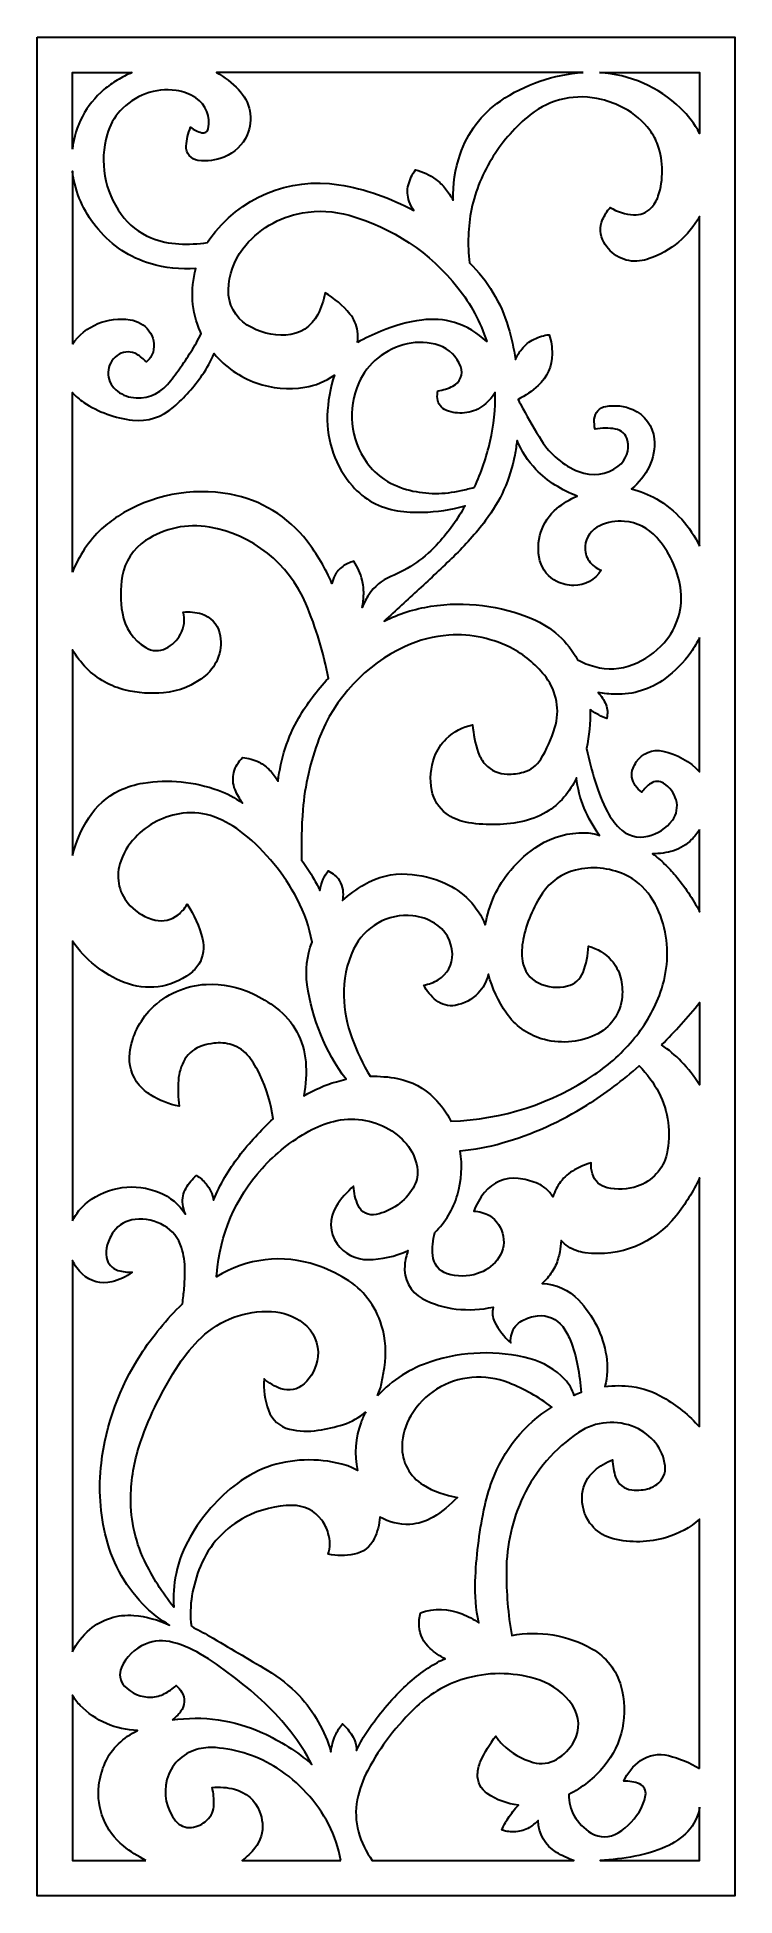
# Model space of a CAD drawing. Header units: centimetres. Extents: x -20.2 to -13.6, y -8.8 to 8.8.
import ezdxf

# ---------------------------------------------------------------- set-up
doc = ezdxf.new("R2010")
doc.units = ezdxf.units.CM
doc.header["$MEASUREMENT"] = 0
doc.layers.add('layer 1', color=7, linetype='Continuous')

msp = doc.modelspace()

# ---------------------------------------------------------------- linework, layer by layer
at = {"layer": 'layer 1', "color": 250, "lineweight": 30}
for points, knots in [([(-20.16394, 8.80077), (-20.16394, 8.80077), (-13.55576, 8.80077), (-13.55576, 8.80077), (-13.55576, 8.80077), (-13.55576, 8.80077), (-13.55576, -8.79351), (-13.55576, -8.79351), (-13.55576, -8.79351), (-13.55576, -8.79351), (-20.16393, -8.79351), (-20.16393, -8.79351), (-20.16393, -8.79351), (-20.16393, -8.79351), (-20.16393, 8.80077), (-20.16393, 8.80077)], [0, 0, 0, 0, 0.2, 0.2, 0.2, 0.2, 0.4, 0.4, 0.4, 0.4, 0.6, 0.6, 0.6, 0.6, 1, 1, 1, 1]), ([(-19.83059, 7.74205), (-19.83059, 7.74205), (-19.83059, 8.46608), (-19.83059, 8.46608), (-19.83059, 8.46608), (-19.83059, 8.46608), (-19.2667, 8.46608), (-19.2667, 8.46608), (-19.2667, 8.46608), (-19.31414, 8.44497), (-19.36027, 8.42105), (-19.40487, 8.39447), (-19.40487, 8.39447), (-19.44949, 8.36785), (-19.49186, 8.33763), (-19.53155, 8.30408), (-19.53155, 8.30408), (-19.6985, 8.16103), (-19.80528, 7.9604), (-19.83059, 7.742)], [0, 0, 0, 0, 0.16666667, 0.16666667, 0.16666667, 0.16666667, 0.33333333, 0.33333333, 0.33333333, 0.33333333, 0.5, 0.5, 0.5, 0.5, 0.66666667, 0.66666667, 0.66666667, 0.66666667, 1, 1, 1, 1]), ([(-14.99273, 8.46608), (-15.27386, 8.44895), (-15.54488, 8.35565), (-15.77693, 8.19603), (-15.77693, 8.19603), (-15.95525, 8.07335), (-16.08887, 7.89622), (-16.15776, 7.69102), (-16.15776, 7.69102), (-16.2046, 7.55152), (-16.22732, 7.40509), (-16.22494, 7.25796), (-16.22494, 7.25796), (-16.24459, 7.29634), (-16.26827, 7.33251), (-16.29557, 7.36589), (-16.29557, 7.36589), (-16.32291, 7.39929), (-16.35428, 7.42917), (-16.38898, 7.45484), (-16.38898, 7.45484), (-16.44659, 7.49604), (-16.5109, 7.52691), (-16.57908, 7.54609), (-16.57908, 7.54609), (-16.61073, 7.50347), (-16.63395, 7.45523), (-16.6475, 7.40391), (-16.6475, 7.40391), (-16.66124, 7.35186), (-16.65883, 7.2969), (-16.64057, 7.24627), (-16.64057, 7.24627), (-16.62951, 7.21562), (-16.61465, 7.18648), (-16.59635, 7.15953), (-16.59635, 7.15953), (-16.81706, 7.28134), (-17.05709, 7.36404), (-17.30599, 7.40402), (-17.30599, 7.40402), (-17.77785, 7.4797), (-18.25135, 7.28113), (-18.52758, 6.89116), (-18.52758, 6.89116), (-18.53561, 6.87944), (-18.54341, 6.86757), (-18.55098, 6.85555), (-18.55098, 6.85555), (-18.64037, 6.84317), (-18.73074, 6.8392), (-18.82087, 6.84369), (-18.82087, 6.84369), (-18.91142, 6.8482), (-19.00061, 6.86784), (-19.08469, 6.90177), (-19.08469, 6.90177), (-19.19869, 6.94775), (-19.29737, 7.02514), (-19.36923, 7.12487), (-19.36923, 7.12487), (-19.52663, 7.34332), (-19.57528, 7.62206), (-19.50139, 7.88097), (-19.50139, 7.88097), (-19.47785, 7.96343), (-19.43544, 8.03932), (-19.37758, 8.10261), (-19.37758, 8.10261), (-19.2431, 8.24973), (-19.04521, 8.32212), (-18.84752, 8.29667), (-18.84752, 8.29667), (-18.78057, 8.28804), (-18.71655, 8.26384), (-18.66062, 8.22605), (-18.66062, 8.22605), (-18.56558, 8.16186), (-18.51909, 8.04622), (-18.54308, 7.93407), (-18.54308, 7.93407), (-18.54595, 7.92062), (-18.55422, 7.90894), (-18.56596, 7.90177), (-18.56596, 7.90177), (-18.57769, 7.89461), (-18.59193, 7.8926), (-18.60521, 7.8962), (-18.60521, 7.8962), (-18.64337, 7.90656), (-18.67922, 7.92411), (-18.7108, 7.94791), (-18.7108, 7.94791), (-18.73399, 7.89137), (-18.7479, 7.83148), (-18.75198, 7.7705), (-18.75198, 7.7705), (-18.75647, 7.70285), (-18.70777, 7.64336), (-18.64054, 7.63456), (-18.64054, 7.63456), (-18.55625, 7.62349), (-18.47058, 7.63433), (-18.3917, 7.66604), (-18.3917, 7.66604), (-18.29493, 7.70489), (-18.21704, 7.77972), (-18.1744, 7.87489), (-18.1744, 7.87489), (-18.11269, 8.02162), (-18.14496, 8.19091), (-18.25648, 8.3045), (-18.25648, 8.3045), (-18.31849, 8.3677), (-18.38888, 8.42206), (-18.4657, 8.46608), (-18.4657, 8.46608), (-18.4657, 8.46608), (-14.99273, 8.46608), (-14.99273, 8.46608)], [0, 0, 0, 0, 0.03225806, 0.03225806, 0.03225806, 0.03225806, 0.06451613, 0.06451613, 0.06451613, 0.06451613, 0.09677419, 0.09677419, 0.09677419, 0.09677419, 0.12903226, 0.12903226, 0.12903226, 0.12903226, 0.16129032, 0.16129032, 0.16129032, 0.16129032, 0.19354839, 0.19354839, 0.19354839, 0.19354839, 0.22580645, 0.22580645, 0.22580645, 0.22580645, 0.25806452, 0.25806452, 0.25806452, 0.25806452, 0.29032258, 0.29032258, 0.29032258, 0.29032258, 0.32258065, 0.32258065, 0.32258065, 0.32258065, 0.35483871, 0.35483871, 0.35483871, 0.35483871, 0.38709677, 0.38709677, 0.38709677, 0.38709677, 0.41935484, 0.41935484, 0.41935484, 0.41935484, 0.4516129, 0.4516129, 0.4516129, 0.4516129, 0.48387097, 0.48387097, 0.48387097, 0.48387097, 0.51612903, 0.51612903, 0.51612903, 0.51612903, 0.5483871, 0.5483871, 0.5483871, 0.5483871, 0.58064516, 0.58064516, 0.58064516, 0.58064516, 0.61290323, 0.61290323, 0.61290323, 0.61290323, 0.64516129, 0.64516129, 0.64516129, 0.64516129, 0.67741935, 0.67741935, 0.67741935, 0.67741935, 0.70967742, 0.70967742, 0.70967742, 0.70967742, 0.74193548, 0.74193548, 0.74193548, 0.74193548, 0.77419355, 0.77419355, 0.77419355, 0.77419355, 0.80645161, 0.80645161, 0.80645161, 0.80645161, 0.83870968, 0.83870968, 0.83870968, 0.83870968, 0.87096774, 0.87096774, 0.87096774, 0.87096774, 0.90322581, 0.90322581, 0.90322581, 0.90322581, 0.93548387, 0.93548387, 0.93548387, 0.93548387, 1, 1, 1, 1]), ([(-14.83813, 8.46608), (-14.83813, 8.46608), (-13.88912, 8.46608), (-13.88912, 8.46608), (-13.88912, 8.46608), (-13.88912, 8.46608), (-13.88912, 7.88906), (-13.88912, 7.88906), (-13.88912, 7.88906), (-13.93661, 7.9781), (-13.99786, 8.05905), (-14.07065, 8.12895), (-14.07065, 8.12895), (-14.27859, 8.32861), (-14.5504, 8.44807), (-14.83811, 8.46608)], [0, 0, 0, 0, 0.2, 0.2, 0.2, 0.2, 0.4, 0.4, 0.4, 0.4, 0.6, 0.6, 0.6, 0.6, 1, 1, 1, 1]), ([(-13.88924, 3.98221), (-13.97697, 4.16912), (-14.11904, 4.32507), (-14.29702, 4.42973), (-14.29702, 4.42973), (-14.37097, 4.47223), (-14.45043, 4.50428), (-14.53317, 4.52501), (-14.53317, 4.52501), (-14.46338, 4.58201), (-14.40683, 4.65348), (-14.36742, 4.73452), (-14.36742, 4.73452), (-14.32773, 4.81615), (-14.31132, 4.90708), (-14.31999, 4.99743), (-14.31999, 4.99743), (-14.33176, 5.11977), (-14.40876, 5.22608), (-14.52139, 5.27527), (-14.52139, 5.27527), (-14.60182, 5.31046), (-14.69081, 5.32108), (-14.77725, 5.30578), (-14.77725, 5.30578), (-14.83734, 5.29513), (-14.88248, 5.24509), (-14.8868, 5.18422), (-14.8868, 5.18422), (-14.88906, 5.15256), (-14.88653, 5.12075), (-14.87929, 5.08984), (-14.87929, 5.08984), (-14.81566, 5.10219), (-14.75029, 5.10279), (-14.68644, 5.09163), (-14.68644, 5.09163), (-14.63007, 5.08178), (-14.58498, 5.03919), (-14.57185, 4.98349), (-14.57185, 4.98349), (-14.55034, 4.89219), (-14.5847, 4.79669), (-14.65938, 4.73993), (-14.65938, 4.73993), (-14.76674, 4.65833), (-14.90913, 4.63894), (-15.03444, 4.68874), (-15.03444, 4.68874), (-15.18044, 4.74678), (-15.30409, 4.85008), (-15.38723, 4.98338), (-15.38723, 4.98338), (-15.44903, 5.08247), (-15.50787, 5.18337), (-15.56366, 5.28595), (-15.56366, 5.28595), (-15.57908, 5.3143), (-15.59372, 5.34305), (-15.60755, 5.3722), (-15.60755, 5.3722), (-15.53953, 5.40746), (-15.47633, 5.45133), (-15.41951, 5.50274), (-15.41951, 5.50274), (-15.33499, 5.57923), (-15.28662, 5.68771), (-15.2863, 5.80171), (-15.2863, 5.80171), (-15.28611, 5.86367), (-15.29546, 5.92528), (-15.31402, 5.98439), (-15.31402, 5.98439), (-15.36406, 5.97868), (-15.41271, 5.96427), (-15.45779, 5.9418), (-15.45779, 5.9418), (-15.50307, 5.91923), (-15.54285, 5.88704), (-15.57434, 5.84745), (-15.57434, 5.84745), (-15.59802, 5.81771), (-15.61806, 5.78527), (-15.63408, 5.7508), (-15.63408, 5.7508), (-15.64884, 5.85422), (-15.67131, 5.95637), (-15.70133, 6.05643), (-15.70133, 6.05643), (-15.77065, 6.28751), (-15.89754, 6.49708), (-16.07021, 6.66557), (-16.07021, 6.66557), (-16.08984, 6.83469), (-16.083, 7.00589), (-16.04995, 7.17291), (-16.04995, 7.17291), (-16.01243, 7.35081), (-15.9426, 7.52038), (-15.84399, 7.67314), (-15.84399, 7.67314), (-15.74985, 7.82269), (-15.63125, 7.95542), (-15.49321, 8.06574), (-15.49321, 8.06574), (-15.30381, 8.21716), (-15.05409, 8.27082), (-14.81916, 8.21077), (-14.81916, 8.21077), (-14.74508, 8.19183), (-14.67348, 8.1642), (-14.60587, 8.12848), (-14.60587, 8.12848), (-14.50962, 8.07768), (-14.42574, 8.00623), (-14.36026, 7.9193), (-14.36026, 7.9193), (-14.32798, 7.87645), (-14.30265, 7.82875), (-14.28523, 7.778), (-14.28523, 7.778), (-14.23188, 7.62265), (-14.23035, 7.45409), (-14.28079, 7.29777), (-14.28079, 7.29777), (-14.295, 7.25376), (-14.3194, 7.21369), (-14.35198, 7.18086), (-14.35198, 7.18086), (-14.39469, 7.13781), (-14.454, 7.11538), (-14.51451, 7.11934), (-14.51451, 7.11934), (-14.59306, 7.1245), (-14.66928, 7.14829), (-14.73683, 7.1887), (-14.73683, 7.1887), (-14.76609, 7.15421), (-14.79016, 7.11566), (-14.8083, 7.07424), (-14.8083, 7.07424), (-14.83866, 7.00486), (-14.83454, 6.92529), (-14.79713, 6.85944), (-14.79713, 6.85944), (-14.76356, 6.80034), (-14.71416, 6.75183), (-14.65447, 6.71933), (-14.65447, 6.71933), (-14.59445, 6.68666), (-14.52567, 6.67381), (-14.4579, 6.68263), (-14.4579, 6.68263), (-14.42671, 6.68669), (-14.39602, 6.69395), (-14.36631, 6.70428), (-14.36631, 6.70428), (-14.16359, 6.77482), (-13.99389, 6.91716), (-13.88924, 7.10457), (-13.88924, 7.10457), (-13.88924, 7.10457), (-13.88924, 3.98221), (-13.88924, 3.98221)], [0, 0, 0, 0, 0.02380952, 0.02380952, 0.02380952, 0.02380952, 0.04761905, 0.04761905, 0.04761905, 0.04761905, 0.07142857, 0.07142857, 0.07142857, 0.07142857, 0.0952381, 0.0952381, 0.0952381, 0.0952381, 0.11904762, 0.11904762, 0.11904762, 0.11904762, 0.14285714, 0.14285714, 0.14285714, 0.14285714, 0.16666667, 0.16666667, 0.16666667, 0.16666667, 0.19047619, 0.19047619, 0.19047619, 0.19047619, 0.21428571, 0.21428571, 0.21428571, 0.21428571, 0.23809524, 0.23809524, 0.23809524, 0.23809524, 0.26190476, 0.26190476, 0.26190476, 0.26190476, 0.28571429, 0.28571429, 0.28571429, 0.28571429, 0.30952381, 0.30952381, 0.30952381, 0.30952381, 0.33333333, 0.33333333, 0.33333333, 0.33333333, 0.35714286, 0.35714286, 0.35714286, 0.35714286, 0.38095238, 0.38095238, 0.38095238, 0.38095238, 0.4047619, 0.4047619, 0.4047619, 0.4047619, 0.42857143, 0.42857143, 0.42857143, 0.42857143, 0.45238095, 0.45238095, 0.45238095, 0.45238095, 0.47619048, 0.47619048, 0.47619048, 0.47619048, 0.5, 0.5, 0.5, 0.5, 0.52380952, 0.52380952, 0.52380952, 0.52380952, 0.54761905, 0.54761905, 0.54761905, 0.54761905, 0.57142857, 0.57142857, 0.57142857, 0.57142857, 0.5952381, 0.5952381, 0.5952381, 0.5952381, 0.61904762, 0.61904762, 0.61904762, 0.61904762, 0.64285714, 0.64285714, 0.64285714, 0.64285714, 0.66666667, 0.66666667, 0.66666667, 0.66666667, 0.69047619, 0.69047619, 0.69047619, 0.69047619, 0.71428571, 0.71428571, 0.71428571, 0.71428571, 0.73809524, 0.73809524, 0.73809524, 0.73809524, 0.76190476, 0.76190476, 0.76190476, 0.76190476, 0.78571429, 0.78571429, 0.78571429, 0.78571429, 0.80952381, 0.80952381, 0.80952381, 0.80952381, 0.83333333, 0.83333333, 0.83333333, 0.83333333, 0.85714286, 0.85714286, 0.85714286, 0.85714286, 0.88095238, 0.88095238, 0.88095238, 0.88095238, 0.9047619, 0.9047619, 0.9047619, 0.9047619, 0.92857143, 0.92857143, 0.92857143, 0.92857143, 0.95238095, 0.95238095, 0.95238095, 0.95238095, 1, 1, 1, 1]), ([(-19.83059, 5.89476), (-19.83059, 5.89476), (-19.83059, 7.53155), (-19.83059, 7.53155), (-19.83059, 7.53155), (-19.82857, 7.51447), (-19.82613, 7.49744), (-19.82327, 7.48048), (-19.82327, 7.48048), (-19.78898, 7.29499), (-19.70621, 7.12197), (-19.58327, 6.9789), (-19.58327, 6.9789), (-19.45442, 6.82672), (-19.28455, 6.71493), (-19.09379, 6.65685), (-19.09379, 6.65685), (-18.9531, 6.61608), (-18.80632, 6.60072), (-18.66024, 6.61151), (-18.66024, 6.61151), (-18.71707, 6.41237), (-18.70183, 6.19969), (-18.61709, 6.01073), (-18.61709, 6.01073), (-18.61483, 6.00585), (-18.61255, 6.00097), (-18.61022, 5.99612), (-18.61022, 5.99612), (-18.63879, 5.93686), (-18.6709, 5.87937), (-18.70637, 5.82397), (-18.70637, 5.82397), (-18.74182, 5.76862), (-18.77831, 5.71394), (-18.81582, 5.65996), (-18.81582, 5.65996), (-18.85128, 5.60902), (-18.88936, 5.55994), (-18.92989, 5.51294), (-18.92989, 5.51294), (-19.01525, 5.41391), (-19.14702, 5.36782), (-19.27551, 5.39191), (-19.27551, 5.39191), (-19.33706, 5.40346), (-19.39336, 5.43431), (-19.43623, 5.47995), (-19.43623, 5.47995), (-19.47954, 5.52598), (-19.49927, 5.58937), (-19.48973, 5.65184), (-19.48973, 5.65184), (-19.48019, 5.71432), (-19.44207, 5.76914), (-19.387, 5.80013), (-19.387, 5.80013), (-19.33513, 5.82927), (-19.27166, 5.82871), (-19.22029, 5.79871), (-19.22029, 5.79871), (-19.18675, 5.77911), (-19.15603, 5.75499), (-19.12903, 5.72706), (-19.12903, 5.72706), (-19.09923, 5.75059), (-19.07744, 5.78273), (-19.06664, 5.81913), (-19.06664, 5.81913), (-19.04559, 5.88914), (-19.05998, 5.96496), (-19.10527, 6.02236), (-19.10527, 6.02236), (-19.14956, 6.07846), (-19.21347, 6.11561), (-19.28415, 6.12628), (-19.28415, 6.12628), (-19.38747, 6.14187), (-19.49303, 6.12897), (-19.58955, 6.08894), (-19.58955, 6.08894), (-19.68687, 6.04865), (-19.77052, 5.98128), (-19.83059, 5.89476)], [0, 0, 0, 0, 0.04545455, 0.04545455, 0.04545455, 0.04545455, 0.09090909, 0.09090909, 0.09090909, 0.09090909, 0.13636364, 0.13636364, 0.13636364, 0.13636364, 0.18181818, 0.18181818, 0.18181818, 0.18181818, 0.22727273, 0.22727273, 0.22727273, 0.22727273, 0.27272727, 0.27272727, 0.27272727, 0.27272727, 0.31818182, 0.31818182, 0.31818182, 0.31818182, 0.36363636, 0.36363636, 0.36363636, 0.36363636, 0.40909091, 0.40909091, 0.40909091, 0.40909091, 0.45454545, 0.45454545, 0.45454545, 0.45454545, 0.5, 0.5, 0.5, 0.5, 0.54545455, 0.54545455, 0.54545455, 0.54545455, 0.59090909, 0.59090909, 0.59090909, 0.59090909, 0.63636364, 0.63636364, 0.63636364, 0.63636364, 0.68181818, 0.68181818, 0.68181818, 0.68181818, 0.72727273, 0.72727273, 0.72727273, 0.72727273, 0.77272727, 0.77272727, 0.77272727, 0.77272727, 0.81818182, 0.81818182, 0.81818182, 0.81818182, 0.86363636, 0.86363636, 0.86363636, 0.86363636, 0.90909091, 0.90909091, 0.90909091, 0.90909091, 1, 1, 1, 1]), ([(-17.13117, 5.91129), (-17.12433, 5.94623), (-17.12341, 5.98207), (-17.12845, 6.01732), (-17.12845, 6.01732), (-17.13778, 6.0771), (-17.16304, 6.13324), (-17.20162, 6.17985), (-17.20162, 6.17985), (-17.26805, 6.26013), (-17.34781, 6.32831), (-17.43746, 6.38142), (-17.43746, 6.38142), (-17.44989, 6.31014), (-17.47287, 6.24108), (-17.50561, 6.17656), (-17.50561, 6.17656), (-17.56374, 6.06193), (-17.6789, 5.98714), (-17.80726, 5.98049), (-17.80726, 5.98049), (-17.93635, 5.97383), (-18.06442, 6.00711), (-18.17396, 6.07573), (-18.17396, 6.07573), (-18.28847, 6.14746), (-18.35657, 6.27452), (-18.35304, 6.4096), (-18.35304, 6.4096), (-18.34935, 6.55007), (-18.30124, 6.68584), (-18.21569, 6.79731), (-18.21569, 6.79731), (-18.07723, 6.97774), (-17.87565, 7.09934), (-17.6515, 7.13778), (-17.6515, 7.13778), (-17.50404, 7.16306), (-17.35275, 7.15524), (-17.20868, 7.11491), (-17.20868, 7.11491), (-16.80151, 7.00096), (-16.44066, 6.76087), (-16.17814, 6.42941), (-16.17814, 6.42941), (-16.05737, 6.27689), (-15.96491, 6.10389), (-15.90521, 5.91872), (-15.90521, 5.91872), (-15.99152, 6.00174), (-16.09594, 6.06348), (-16.21028, 6.09907), (-16.21028, 6.09907), (-16.31108, 6.12909), (-16.41707, 6.13729), (-16.52127, 6.1231), (-16.52127, 6.1231), (-16.65361, 6.10509), (-16.783, 6.06991), (-16.90622, 6.01842), (-16.90622, 6.01842), (-16.9829, 5.98638), (-17.05796, 5.95063), (-17.13116, 5.91129)], [0, 0, 0, 0, 0.05882353, 0.05882353, 0.05882353, 0.05882353, 0.11764706, 0.11764706, 0.11764706, 0.11764706, 0.17647059, 0.17647059, 0.17647059, 0.17647059, 0.23529412, 0.23529412, 0.23529412, 0.23529412, 0.29411765, 0.29411765, 0.29411765, 0.29411765, 0.35294118, 0.35294118, 0.35294118, 0.35294118, 0.41176471, 0.41176471, 0.41176471, 0.41176471, 0.47058824, 0.47058824, 0.47058824, 0.47058824, 0.52941176, 0.52941176, 0.52941176, 0.52941176, 0.58823529, 0.58823529, 0.58823529, 0.58823529, 0.64705882, 0.64705882, 0.64705882, 0.64705882, 0.70588235, 0.70588235, 0.70588235, 0.70588235, 0.76470588, 0.76470588, 0.76470588, 0.76470588, 0.82352941, 0.82352941, 0.82352941, 0.82352941, 0.88235294, 0.88235294, 0.88235294, 0.88235294, 1, 1, 1, 1]), ([(-16.02202, 4.53968), (-16.06355, 4.52924), (-16.10516, 4.51916), (-16.14687, 4.50945), (-16.14687, 4.50945), (-16.30769, 4.472), (-16.47511, 4.47262), (-16.63565, 4.51125), (-16.63565, 4.51125), (-16.72005, 4.53157), (-16.80041, 4.56609), (-16.87325, 4.61332), (-16.87325, 4.61332), (-16.93931, 4.65612), (-16.99667, 4.71107), (-17.04227, 4.77523), (-17.04227, 4.77523), (-17.19857, 4.99508), (-17.22743, 5.28126), (-17.11845, 5.52802), (-17.11845, 5.52802), (-17.07747, 5.62078), (-17.01453, 5.70223), (-16.93511, 5.76531), (-16.93511, 5.76531), (-16.85466, 5.82925), (-16.76094, 5.87449), (-16.66084, 5.89773), (-16.66084, 5.89773), (-16.56, 5.92115), (-16.45457, 5.9157), (-16.35667, 5.88206), (-16.35667, 5.88206), (-16.26158, 5.84939), (-16.1863, 5.77543), (-16.15186, 5.68096), (-16.15186, 5.68096), (-16.12596, 5.60999), (-16.15782, 5.53083), (-16.22559, 5.49742), (-16.22559, 5.49742), (-16.27029, 5.47541), (-16.31831, 5.4609), (-16.36771, 5.45447), (-16.36771, 5.45447), (-16.37332, 5.43046), (-16.37506, 5.40573), (-16.37288, 5.38118), (-16.37288, 5.38118), (-16.36836, 5.33052), (-16.3357, 5.28678), (-16.2884, 5.26811), (-16.2884, 5.26811), (-16.23357, 5.24645), (-16.17443, 5.23805), (-16.11574, 5.24359), (-16.11574, 5.24359), (-16.05688, 5.24915), (-16.0005, 5.26981), (-15.95199, 5.30361), (-15.95199, 5.30361), (-15.92684, 5.32117), (-15.90359, 5.34131), (-15.88264, 5.36372), (-15.88264, 5.36372), (-15.86171, 5.3861), (-15.84269, 5.4102), (-15.82578, 5.43576), (-15.82578, 5.43576), (-15.82282, 5.28137), (-15.83887, 5.12717), (-15.87353, 4.97669), (-15.87353, 4.97669), (-15.90816, 4.82639), (-15.95792, 4.67996), (-16.02202, 4.53968)], [0, 0, 0, 0, 0.05, 0.05, 0.05, 0.05, 0.1, 0.1, 0.1, 0.1, 0.15, 0.15, 0.15, 0.15, 0.2, 0.2, 0.2, 0.2, 0.25, 0.25, 0.25, 0.25, 0.3, 0.3, 0.3, 0.3, 0.35, 0.35, 0.35, 0.35, 0.4, 0.4, 0.4, 0.4, 0.45, 0.45, 0.45, 0.45, 0.5, 0.5, 0.5, 0.5, 0.55, 0.55, 0.55, 0.55, 0.6, 0.6, 0.6, 0.6, 0.65, 0.65, 0.65, 0.65, 0.7, 0.7, 0.7, 0.7, 0.75, 0.75, 0.75, 0.75, 0.8, 0.8, 0.8, 0.8, 0.85, 0.85, 0.85, 0.85, 0.9, 0.9, 0.9, 0.9, 1, 1, 1, 1]), ([(-19.83059, 3.73561), (-19.83059, 3.73561), (-19.83059, 5.43826), (-19.83059, 5.43826), (-19.83059, 5.43826), (-19.79925, 5.40196), (-19.76306, 5.37016), (-19.72303, 5.34374), (-19.72303, 5.34374), (-19.58425, 5.2522), (-19.4259, 5.19469), (-19.26071, 5.17589), (-19.26071, 5.17589), (-19.11925, 5.1598), (-18.97769, 5.20435), (-18.871, 5.29863), (-18.871, 5.29863), (-18.76855, 5.38913), (-18.67741, 5.49164), (-18.59952, 5.60398), (-18.59952, 5.60398), (-18.55568, 5.6672), (-18.51826, 5.73461), (-18.48779, 5.80525), (-18.48779, 5.80525), (-18.38203, 5.67837), (-18.24406, 5.58241), (-18.08829, 5.52744), (-18.08829, 5.52744), (-17.9412, 5.476), (-17.78371, 5.46188), (-17.62982, 5.48636), (-17.62982, 5.48636), (-17.52817, 5.50252), (-17.43177, 5.54228), (-17.34827, 5.60246), (-17.34827, 5.60246), (-17.38867, 5.47839), (-17.41135, 5.34927), (-17.41565, 5.21885), (-17.41565, 5.21885), (-17.42366, 4.97474), (-17.33901, 4.7368), (-17.17852, 4.55269), (-17.17852, 4.55269), (-17.06816, 4.42609), (-16.91646, 4.34292), (-16.75037, 4.31805), (-16.75037, 4.31805), (-16.67211, 4.30632), (-16.59299, 4.30144), (-16.51388, 4.30345), (-16.51388, 4.30345), (-16.37769, 4.30755), (-16.2425, 4.32794), (-16.11115, 4.36419), (-16.11115, 4.36419), (-16.18153, 4.23844), (-16.26572, 4.1209), (-16.36211, 4.01378), (-16.36211, 4.01378), (-16.48716, 3.8748), (-16.64198, 3.76575), (-16.81494, 3.69477), (-16.81494, 3.69477), (-16.89986, 3.65992), (-16.97221, 3.60022), (-17.02252, 3.52344), (-17.02252, 3.52344), (-17.04747, 3.48536), (-17.06844, 3.44484), (-17.0851, 3.40249), (-17.0851, 3.40249), (-17.07642, 3.44485), (-17.07173, 3.48793), (-17.07109, 3.53117), (-17.07109, 3.53117), (-17.07044, 3.57449), (-17.07515, 3.6177), (-17.0851, 3.65986), (-17.0851, 3.65986), (-17.10065, 3.72424), (-17.12809, 3.78513), (-17.16603, 3.83942), (-17.16603, 3.83942), (-17.203, 3.82868), (-17.23803, 3.81217), (-17.26984, 3.79046), (-17.26984, 3.79046), (-17.30194, 3.76855), (-17.32804, 3.73899), (-17.3458, 3.70442), (-17.3458, 3.70442), (-17.35789, 3.68088), (-17.3667, 3.65581), (-17.37199, 3.62989), (-17.37199, 3.62989), (-17.43322, 3.77297), (-17.51235, 3.90766), (-17.60754, 4.03078), (-17.60754, 4.03078), (-17.7874, 4.26338), (-18.04662, 4.42128), (-18.33583, 4.47424), (-18.33583, 4.47424), (-18.70499, 4.54183), (-19.08579, 4.46652), (-19.40131, 4.2633), (-19.40131, 4.2633), (-19.45517, 4.22862), (-19.50595, 4.18939), (-19.55312, 4.14603), (-19.55312, 4.14603), (-19.6745, 4.03112), (-19.7692, 3.89108), (-19.83059, 3.73562)], [0, 0, 0, 0, 0.03333333, 0.03333333, 0.03333333, 0.03333333, 0.06666667, 0.06666667, 0.06666667, 0.06666667, 0.1, 0.1, 0.1, 0.1, 0.13333333, 0.13333333, 0.13333333, 0.13333333, 0.16666667, 0.16666667, 0.16666667, 0.16666667, 0.2, 0.2, 0.2, 0.2, 0.23333333, 0.23333333, 0.23333333, 0.23333333, 0.26666667, 0.26666667, 0.26666667, 0.26666667, 0.3, 0.3, 0.3, 0.3, 0.33333333, 0.33333333, 0.33333333, 0.33333333, 0.36666667, 0.36666667, 0.36666667, 0.36666667, 0.4, 0.4, 0.4, 0.4, 0.43333333, 0.43333333, 0.43333333, 0.43333333, 0.46666667, 0.46666667, 0.46666667, 0.46666667, 0.5, 0.5, 0.5, 0.5, 0.53333333, 0.53333333, 0.53333333, 0.53333333, 0.56666667, 0.56666667, 0.56666667, 0.56666667, 0.6, 0.6, 0.6, 0.6, 0.63333333, 0.63333333, 0.63333333, 0.63333333, 0.66666667, 0.66666667, 0.66666667, 0.66666667, 0.7, 0.7, 0.7, 0.7, 0.73333333, 0.73333333, 0.73333333, 0.73333333, 0.76666667, 0.76666667, 0.76666667, 0.76666667, 0.8, 0.8, 0.8, 0.8, 0.83333333, 0.83333333, 0.83333333, 0.83333333, 0.86666667, 0.86666667, 0.86666667, 0.86666667, 0.9, 0.9, 0.9, 0.9, 0.93333333, 0.93333333, 0.93333333, 0.93333333, 1, 1, 1, 1]), ([(-15.04497, 2.9054), (-15.13904, 3.08012), (-15.28989, 3.21737), (-15.47271, 3.29449), (-15.47271, 3.29449), (-15.77656, 3.42266), (-16.10989, 3.46381), (-16.43578, 3.41329), (-16.43578, 3.41329), (-16.5893, 3.38959), (-16.73826, 3.34259), (-16.87759, 3.27389), (-16.87759, 3.27389), (-16.76693, 3.37335), (-16.65698, 3.47358), (-16.54773, 3.57458), (-16.54773, 3.57458), (-16.43677, 3.67706), (-16.32693, 3.78074), (-16.21823, 3.88562), (-16.21823, 3.88562), (-16.10937, 3.99066), (-16.00872, 4.10385), (-15.91714, 4.22424), (-15.91714, 4.22424), (-15.77829, 4.40675), (-15.68362, 4.61885), (-15.64052, 4.84409), (-15.64052, 4.84409), (-15.63166, 4.8904), (-15.6244, 4.93701), (-15.61876, 4.98383), (-15.61876, 4.98383), (-15.57584, 4.88205), (-15.51518, 4.78874), (-15.43957, 4.7082), (-15.43957, 4.7082), (-15.38554, 4.65181), (-15.32471, 4.60238), (-15.25846, 4.56102), (-15.25846, 4.56102), (-15.19231, 4.51973), (-15.12242, 4.48482), (-15.04969, 4.45672), (-15.04969, 4.45672), (-15.11839, 4.42649), (-15.18259, 4.38698), (-15.24055, 4.33928), (-15.24055, 4.33928), (-15.38604, 4.21943), (-15.44887, 4.02632), (-15.40152, 3.84387), (-15.40152, 3.84387), (-15.37931, 3.75828), (-15.32058, 3.68686), (-15.24086, 3.6486), (-15.24086, 3.6486), (-15.19113, 3.62467), (-15.13687, 3.6117), (-15.08169, 3.61056), (-15.08169, 3.61056), (-14.97493, 3.60837), (-14.87543, 3.66409), (-14.82162, 3.75632), (-14.82162, 3.75632), (-14.86828, 3.77208), (-14.90872, 3.80233), (-14.93703, 3.84264), (-14.93703, 3.84264), (-14.96551, 3.88318), (-14.97863, 3.93257), (-14.97407, 3.98191), (-14.97407, 3.98191), (-14.96624, 4.06676), (-14.91335, 4.14091), (-14.83571, 4.17603), (-14.83571, 4.17603), (-14.76217, 4.20928), (-14.6814, 4.22348), (-14.60092, 4.21734), (-14.60092, 4.21734), (-14.48358, 4.20833), (-14.37425, 4.15402), (-14.29612, 4.06601), (-14.29612, 4.06601), (-14.17768, 3.93258), (-14.09986, 3.76796), (-14.07187, 3.59176), (-14.07187, 3.59176), (-14.04186, 3.40295), (-14.09843, 3.21051), (-14.22574, 3.06788), (-14.22574, 3.06788), (-14.30703, 2.97674), (-14.40866, 2.90596), (-14.52234, 2.86131), (-14.52234, 2.86131), (-14.63743, 2.81609), (-14.76421, 2.80965), (-14.88331, 2.84294), (-14.88331, 2.84294), (-14.93907, 2.85853), (-14.99321, 2.87945), (-15.04497, 2.9054)], [0, 0, 0, 0, 0.03703704, 0.03703704, 0.03703704, 0.03703704, 0.07407407, 0.07407407, 0.07407407, 0.07407407, 0.11111111, 0.11111111, 0.11111111, 0.11111111, 0.14814815, 0.14814815, 0.14814815, 0.14814815, 0.18518519, 0.18518519, 0.18518519, 0.18518519, 0.22222222, 0.22222222, 0.22222222, 0.22222222, 0.25925926, 0.25925926, 0.25925926, 0.25925926, 0.2962963, 0.2962963, 0.2962963, 0.2962963, 0.33333333, 0.33333333, 0.33333333, 0.33333333, 0.37037037, 0.37037037, 0.37037037, 0.37037037, 0.40740741, 0.40740741, 0.40740741, 0.40740741, 0.44444444, 0.44444444, 0.44444444, 0.44444444, 0.48148148, 0.48148148, 0.48148148, 0.48148148, 0.51851852, 0.51851852, 0.51851852, 0.51851852, 0.55555556, 0.55555556, 0.55555556, 0.55555556, 0.59259259, 0.59259259, 0.59259259, 0.59259259, 0.62962963, 0.62962963, 0.62962963, 0.62962963, 0.66666667, 0.66666667, 0.66666667, 0.66666667, 0.7037037, 0.7037037, 0.7037037, 0.7037037, 0.74074074, 0.74074074, 0.74074074, 0.74074074, 0.77777778, 0.77777778, 0.77777778, 0.77777778, 0.81481481, 0.81481481, 0.81481481, 0.81481481, 0.85185185, 0.85185185, 0.85185185, 0.85185185, 0.88888889, 0.88888889, 0.88888889, 0.88888889, 0.92592593, 0.92592593, 0.92592593, 0.92592593, 1, 1, 1, 1]), ([(-19.83059, 1.05571), (-19.83059, 1.05571), (-19.83059, 3.00232), (-19.83059, 3.00232), (-19.83059, 3.00232), (-19.79324, 2.93883), (-19.74814, 2.88023), (-19.6963, 2.82789), (-19.6963, 2.82789), (-19.59512, 2.72571), (-19.46748, 2.65386), (-19.32764, 2.6204), (-19.32764, 2.6204), (-19.20958, 2.59215), (-19.08777, 2.58324), (-18.96686, 2.59402), (-18.96686, 2.59402), (-18.82155, 2.60698), (-18.68362, 2.66356), (-18.5711, 2.75642), (-18.5711, 2.75642), (-18.45192, 2.85479), (-18.39971, 3.01262), (-18.4369, 3.16261), (-18.4369, 3.16261), (-18.45793, 3.24739), (-18.52157, 3.31502), (-18.60494, 3.34105), (-18.60494, 3.34105), (-18.66148, 3.35872), (-18.72096, 3.36488), (-18.77991, 3.35917), (-18.77991, 3.35917), (-18.77116, 3.32414), (-18.76857, 3.28784), (-18.77224, 3.25193), (-18.77224, 3.25193), (-18.77593, 3.21589), (-18.78703, 3.181), (-18.80485, 3.14947), (-18.80485, 3.14947), (-18.83708, 3.09236), (-18.88526, 3.04586), (-18.94348, 3.01567), (-18.94348, 3.01567), (-19.00439, 2.98406), (-19.07745, 2.98663), (-19.13603, 3.02237), (-19.13603, 3.02237), (-19.25307, 3.09379), (-19.33366, 3.21232), (-19.35713, 3.3474), (-19.35713, 3.3474), (-19.37729, 3.46349), (-19.3773, 3.58223), (-19.35716, 3.69832), (-19.35716, 3.69832), (-19.3333, 3.83599), (-19.25376, 3.95786), (-19.13739, 4.03518), (-19.13739, 4.03518), (-18.95962, 4.15329), (-18.74324, 4.19889), (-18.53291, 4.16269), (-18.53291, 4.16269), (-18.12496, 4.09252), (-17.78047, 3.8194), (-17.61871, 3.43839), (-17.61871, 3.43839), (-17.52222, 3.21102), (-17.45081, 2.97376), (-17.40576, 2.73091), (-17.40576, 2.73091), (-17.51295, 2.61745), (-17.60698, 2.49227), (-17.68607, 2.35771), (-17.68607, 2.35771), (-17.79091, 2.17311), (-17.85747, 1.96937), (-17.88181, 1.75847), (-17.88181, 1.75847), (-17.90369, 1.79529), (-17.92973, 1.82946), (-17.95944, 1.86031), (-17.95944, 1.86031), (-17.98924, 1.89126), (-18.02387, 1.91715), (-18.062, 1.93697), (-18.062, 1.93697), (-18.11078, 1.96196), (-18.16398, 1.97714), (-18.21861, 1.98164), (-18.21861, 1.98164), (-18.2584, 1.94349), (-18.28672, 1.895), (-18.30036, 1.84159), (-18.30036, 1.84159), (-18.31408, 1.78788), (-18.31041, 1.73124), (-18.28985, 1.67976), (-18.28985, 1.67976), (-18.27129, 1.63329), (-18.24739, 1.58916), (-18.21861, 1.54823), (-18.21861, 1.54823), (-18.28868, 1.6005), (-18.36604, 1.64215), (-18.44825, 1.67186), (-18.44825, 1.67186), (-18.67554, 1.754), (-18.91977, 1.77746), (-19.15854, 1.74005), (-19.15854, 1.74005), (-19.23732, 1.72771), (-19.31385, 1.70387), (-19.38571, 1.66928), (-19.38571, 1.66928), (-19.50454, 1.61207), (-19.60479, 1.5226), (-19.67506, 1.41101), (-19.67506, 1.41101), (-19.74433, 1.30098), (-19.79675, 1.18125), (-19.83059, 1.05571)], [0, 0, 0, 0, 0.03125, 0.03125, 0.03125, 0.03125, 0.0625, 0.0625, 0.0625, 0.0625, 0.09375, 0.09375, 0.09375, 0.09375, 0.125, 0.125, 0.125, 0.125, 0.15625, 0.15625, 0.15625, 0.15625, 0.1875, 0.1875, 0.1875, 0.1875, 0.21875, 0.21875, 0.21875, 0.21875, 0.25, 0.25, 0.25, 0.25, 0.28125, 0.28125, 0.28125, 0.28125, 0.3125, 0.3125, 0.3125, 0.3125, 0.34375, 0.34375, 0.34375, 0.34375, 0.375, 0.375, 0.375, 0.375, 0.40625, 0.40625, 0.40625, 0.40625, 0.4375, 0.4375, 0.4375, 0.4375, 0.46875, 0.46875, 0.46875, 0.46875, 0.5, 0.5, 0.5, 0.5, 0.53125, 0.53125, 0.53125, 0.53125, 0.5625, 0.5625, 0.5625, 0.5625, 0.59375, 0.59375, 0.59375, 0.59375, 0.625, 0.625, 0.625, 0.625, 0.65625, 0.65625, 0.65625, 0.65625, 0.6875, 0.6875, 0.6875, 0.6875, 0.71875, 0.71875, 0.71875, 0.71875, 0.75, 0.75, 0.75, 0.75, 0.78125, 0.78125, 0.78125, 0.78125, 0.8125, 0.8125, 0.8125, 0.8125, 0.84375, 0.84375, 0.84375, 0.84375, 0.875, 0.875, 0.875, 0.875, 0.90625, 0.90625, 0.90625, 0.90625, 0.9375, 0.9375, 0.9375, 0.9375, 1, 1, 1, 1]), ([(-15.91937, 0.39608), (-15.99056, 0.57325), (-16.12805, 0.71552), (-16.30273, 0.79261), (-16.30273, 0.79261), (-16.41524, 0.84227), (-16.53566, 0.87147), (-16.65842, 0.87883), (-16.65842, 0.87883), (-16.80064, 0.88736), (-16.94208, 0.85307), (-17.06457, 0.78032), (-17.06457, 0.78032), (-17.13885, 0.73621), (-17.20858, 0.68487), (-17.27276, 0.62703), (-17.27276, 0.62703), (-17.26797, 0.65306), (-17.26609, 0.67955), (-17.26718, 0.706), (-17.26718, 0.706), (-17.26976, 0.76901), (-17.29851, 0.82804), (-17.34654, 0.86891), (-17.34654, 0.86891), (-17.36531, 0.88489), (-17.38583, 0.89869), (-17.4077, 0.91006), (-17.4077, 0.91006), (-17.42618, 0.8851), (-17.44185, 0.85819), (-17.45445, 0.82981), (-17.45445, 0.82981), (-17.46905, 0.79596), (-17.47952, 0.76049), (-17.48564, 0.72413), (-17.48564, 0.72413), (-17.50762, 0.77037), (-17.53187, 0.81549), (-17.55831, 0.85933), (-17.55831, 0.85933), (-17.58933, 0.91094), (-17.62285, 0.961), (-17.65878, 1.00933), (-17.65878, 1.00933), (-17.66444, 1.16858), (-17.66077, 1.32804), (-17.64777, 1.48686), (-17.64777, 1.48686), (-17.62894, 1.71713), (-17.5774, 1.94361), (-17.49474, 2.15936), (-17.49474, 2.15936), (-17.3467, 2.5459), (-17.05352, 2.85965), (-16.67798, 3.03371), (-16.67798, 3.03371), (-16.54751, 3.09417), (-16.40701, 3.13021), (-16.26354, 3.14003), (-16.26354, 3.14003), (-16.05123, 3.15451), (-15.83907, 3.1083), (-15.65199, 3.00688), (-15.65199, 3.00688), (-15.53173, 2.94112), (-15.42684, 2.85043), (-15.3444, 2.74095), (-15.3444, 2.74095), (-15.24186, 2.60481), (-15.21053, 2.42774), (-15.25998, 2.26464), (-15.25998, 2.26464), (-15.29186, 2.15956), (-15.33716, 2.05901), (-15.39472, 1.96551), (-15.39472, 1.96551), (-15.43132, 1.90605), (-15.48917, 1.86267), (-15.55649, 1.84415), (-15.55649, 1.84415), (-15.60727, 1.83019), (-15.65979, 1.82352), (-15.71246, 1.82434), (-15.71246, 1.82434), (-15.79068, 1.82553), (-15.86505, 1.85879), (-15.91813, 1.91626), (-15.91813, 1.91626), (-15.94853, 1.94917), (-15.97171, 1.9881), (-15.98618, 2.0305), (-15.98618, 2.0305), (-16.01501, 2.11502), (-16.03294, 2.2029), (-16.03953, 2.29196), (-16.03953, 2.29196), (-16.13378, 2.27221), (-16.2204, 2.22604), (-16.28933, 2.15879), (-16.28933, 2.15879), (-16.33756, 2.11036), (-16.37503, 2.05235), (-16.39932, 1.98846), (-16.39932, 1.98846), (-16.43791, 1.88699), (-16.44727, 1.7768), (-16.42631, 1.67028), (-16.42631, 1.67028), (-16.4091, 1.58279), (-16.36038, 1.50471), (-16.28933, 1.45083), (-16.28933, 1.45083), (-16.23574, 1.41025), (-16.17349, 1.38268), (-16.10742, 1.3703), (-16.10742, 1.3703), (-15.93435, 1.33786), (-15.75675, 1.33883), (-15.58406, 1.37318), (-15.58406, 1.37318), (-15.49883, 1.39012), (-15.41703, 1.42109), (-15.34195, 1.46483), (-15.34195, 1.46483), (-15.27854, 1.50182), (-15.22197, 1.5494), (-15.17466, 1.60554), (-15.17466, 1.60554), (-15.12752, 1.66148), (-15.08758, 1.7231), (-15.05577, 1.78898), (-15.05577, 1.78898), (-15.04521, 1.69053), (-15.02025, 1.59419), (-14.98166, 1.50301), (-14.98166, 1.50301), (-14.94317, 1.41205), (-14.89501, 1.32553), (-14.83798, 1.24489), (-14.83798, 1.24489), (-14.88286, 1.26026), (-14.92981, 1.26864), (-14.97723, 1.26975), (-14.97723, 1.26975), (-15.13032, 1.27333), (-15.28102, 1.23188), (-15.41073, 1.15048), (-15.41073, 1.15048), (-15.51177, 1.08708), (-15.60225, 1.00831), (-15.67895, 0.91697), (-15.67895, 0.91697), (-15.80399, 0.76777), (-15.88697, 0.58803), (-15.91937, 0.39608)], [0, 0, 0, 0, 0.025, 0.025, 0.025, 0.025, 0.05, 0.05, 0.05, 0.05, 0.075, 0.075, 0.075, 0.075, 0.1, 0.1, 0.1, 0.1, 0.125, 0.125, 0.125, 0.125, 0.15, 0.15, 0.15, 0.15, 0.175, 0.175, 0.175, 0.175, 0.2, 0.2, 0.2, 0.2, 0.225, 0.225, 0.225, 0.225, 0.25, 0.25, 0.25, 0.25, 0.275, 0.275, 0.275, 0.275, 0.3, 0.3, 0.3, 0.3, 0.325, 0.325, 0.325, 0.325, 0.35, 0.35, 0.35, 0.35, 0.375, 0.375, 0.375, 0.375, 0.4, 0.4, 0.4, 0.4, 0.425, 0.425, 0.425, 0.425, 0.45, 0.45, 0.45, 0.45, 0.475, 0.475, 0.475, 0.475, 0.5, 0.5, 0.5, 0.5, 0.525, 0.525, 0.525, 0.525, 0.55, 0.55, 0.55, 0.55, 0.575, 0.575, 0.575, 0.575, 0.6, 0.6, 0.6, 0.6, 0.625, 0.625, 0.625, 0.625, 0.65, 0.65, 0.65, 0.65, 0.675, 0.675, 0.675, 0.675, 0.7, 0.7, 0.7, 0.7, 0.725, 0.725, 0.725, 0.725, 0.75, 0.75, 0.75, 0.75, 0.775, 0.775, 0.775, 0.775, 0.8, 0.8, 0.8, 0.8, 0.825, 0.825, 0.825, 0.825, 0.85, 0.85, 0.85, 0.85, 0.875, 0.875, 0.875, 0.875, 0.9, 0.9, 0.9, 0.9, 0.925, 0.925, 0.925, 0.925, 0.95, 0.95, 0.95, 0.95, 1, 1, 1, 1]), ([(-13.88924, 3.11678), (-13.88924, 3.11678), (-13.88927, 1.84594), (-13.88927, 1.84594), (-13.88927, 1.84594), (-13.98273, 1.9449), (-14.10375, 2.0134), (-14.23671, 2.04255), (-14.23671, 2.04255), (-14.33389, 2.06384), (-14.43411, 2.02337), (-14.48913, 1.94047), (-14.48913, 1.94047), (-14.5018, 1.9214), (-14.51228, 1.90096), (-14.52037, 1.87953), (-14.52037, 1.87953), (-14.54089, 1.82518), (-14.53274, 1.76421), (-14.49862, 1.71718), (-14.49862, 1.71718), (-14.48114, 1.69306), (-14.46033, 1.67156), (-14.4368, 1.65329), (-14.4368, 1.65329), (-14.41395, 1.68676), (-14.38466, 1.71534), (-14.35064, 1.73735), (-14.35064, 1.73735), (-14.31408, 1.76102), (-14.26705, 1.76122), (-14.23027, 1.73792), (-14.23027, 1.73792), (-14.17312, 1.7017), (-14.13111, 1.64587), (-14.11212, 1.58094), (-14.11212, 1.58094), (-14.09269, 1.51457), (-14.10588, 1.44286), (-14.14762, 1.38771), (-14.14762, 1.38771), (-14.20493, 1.31199), (-14.28677, 1.25846), (-14.3791, 1.23625), (-14.3791, 1.23625), (-14.47765, 1.21256), (-14.58146, 1.2427), (-14.65208, 1.31541), (-14.65208, 1.31541), (-14.69617, 1.36082), (-14.73346, 1.4124), (-14.76277, 1.4685), (-14.76277, 1.4685), (-14.81046, 1.55979), (-14.84933, 1.65543), (-14.87883, 1.7541), (-14.87883, 1.7541), (-14.90972, 1.85742), (-14.93738, 1.96169), (-14.96177, 2.06674), (-14.96177, 2.06674), (-14.93443, 2.18727), (-14.92217, 2.3107), (-14.92529, 2.43425), (-14.92529, 2.43425), (-14.8961, 2.41331), (-14.86538, 2.39461), (-14.83337, 2.37829), (-14.83337, 2.37829), (-14.82308, 2.37317), (-14.81262, 2.36836), (-14.80202, 2.36389), (-14.80202, 2.36389), (-14.79142, 2.35942), (-14.78057, 2.35556), (-14.76952, 2.35233), (-14.76952, 2.35233), (-14.75788, 2.39646), (-14.76084, 2.44315), (-14.778, 2.48544), (-14.778, 2.48544), (-14.79487, 2.52704), (-14.81974, 2.56491), (-14.85124, 2.5969), (-14.85124, 2.5969), (-14.79718, 2.58705), (-14.74245, 2.58144), (-14.68752, 2.58011), (-14.68752, 2.58011), (-14.51913, 2.57606), (-14.35421, 2.6277), (-14.21823, 2.72712), (-14.21823, 2.72712), (-14.1231, 2.79667), (-14.03996, 2.88123), (-13.97205, 2.97753), (-13.97205, 2.97753), (-13.94094, 3.02178), (-13.91327, 3.06832), (-13.88924, 3.11678)], [0, 0, 0, 0, 0.03846154, 0.03846154, 0.03846154, 0.03846154, 0.07692308, 0.07692308, 0.07692308, 0.07692308, 0.11538462, 0.11538462, 0.11538462, 0.11538462, 0.15384615, 0.15384615, 0.15384615, 0.15384615, 0.19230769, 0.19230769, 0.19230769, 0.19230769, 0.23076923, 0.23076923, 0.23076923, 0.23076923, 0.26923077, 0.26923077, 0.26923077, 0.26923077, 0.30769231, 0.30769231, 0.30769231, 0.30769231, 0.34615385, 0.34615385, 0.34615385, 0.34615385, 0.38461538, 0.38461538, 0.38461538, 0.38461538, 0.42307692, 0.42307692, 0.42307692, 0.42307692, 0.46153846, 0.46153846, 0.46153846, 0.46153846, 0.5, 0.5, 0.5, 0.5, 0.53846154, 0.53846154, 0.53846154, 0.53846154, 0.57692308, 0.57692308, 0.57692308, 0.57692308, 0.61538462, 0.61538462, 0.61538462, 0.61538462, 0.65384615, 0.65384615, 0.65384615, 0.65384615, 0.69230769, 0.69230769, 0.69230769, 0.69230769, 0.73076923, 0.73076923, 0.73076923, 0.73076923, 0.76923077, 0.76923077, 0.76923077, 0.76923077, 0.80769231, 0.80769231, 0.80769231, 0.80769231, 0.84615385, 0.84615385, 0.84615385, 0.84615385, 0.88461538, 0.88461538, 0.88461538, 0.88461538, 0.92307692, 0.92307692, 0.92307692, 0.92307692, 1, 1, 1, 1]), ([(-19.83059, -2.4034), (-19.83059, -2.4034), (-19.83059, 0.24442), (-19.83059, 0.24442), (-19.83059, 0.24442), (-19.70929, 0.06792), (-19.53842, -0.06853), (-19.33943, -0.14771), (-19.33943, -0.14771), (-19.13141, -0.23045), (-18.89554, -0.19917), (-18.71642, -0.06489), (-18.71642, -0.06489), (-18.68358, -0.04029), (-18.65557, -0.00986), (-18.63378, 0.02491), (-18.63378, 0.02491), (-18.58873, 0.09677), (-18.57542, 0.18401), (-18.59704, 0.26601), (-18.59704, 0.26601), (-18.62761, 0.38204), (-18.67707, 0.4922), (-18.74347, 0.59214), (-18.74347, 0.59214), (-18.76593, 0.55385), (-18.79523, 0.52), (-18.82989, 0.49227), (-18.82989, 0.49227), (-18.89027, 0.44395), (-18.96958, 0.42609), (-19.04486, 0.4438), (-19.04486, 0.4438), (-19.13581, 0.4652), (-19.21875, 0.51226), (-19.2838, 0.57933), (-19.2838, 0.57933), (-19.38533, 0.68395), (-19.42212, 0.83555), (-19.38, 0.97511), (-19.38, 0.97511), (-19.35205, 1.06768), (-19.30305, 1.15257), (-19.2369, 1.22309), (-19.2369, 1.22309), (-19.1173, 1.35048), (-18.95683, 1.43211), (-18.78345, 1.45383), (-18.78345, 1.45383), (-18.68334, 1.46637), (-18.58164, 1.45455), (-18.48707, 1.4194), (-18.48707, 1.4194), (-18.38619, 1.38192), (-18.29205, 1.32828), (-18.20836, 1.26064), (-18.20836, 1.26064), (-17.99785, 1.09049), (-17.82441, 0.8789), (-17.69883, 0.63912), (-17.69883, 0.63912), (-17.63242, 0.51232), (-17.58582, 0.37605), (-17.56067, 0.23514), (-17.56067, 0.23514), (-17.60971, 0.10647), (-17.62525, -0.03247), (-17.6058, -0.16879), (-17.6058, -0.16879), (-17.55956, -0.49307), (-17.43336, -0.8006), (-17.23844, -1.06386), (-17.23844, -1.06386), (-17.26924, -1.07036), (-17.2998, -1.07795), (-17.33007, -1.08661), (-17.33007, -1.08661), (-17.43755, -1.11798), (-17.5407, -1.16254), (-17.6372, -1.21929), (-17.6372, -1.21929), (-17.61769, -1.11323), (-17.61207, -1.00511), (-17.6205, -0.8976), (-17.6205, -0.8976), (-17.6363, -0.69642), (-17.73719, -0.5117), (-17.898, -0.3898), (-17.898, -0.3898), (-17.96834, -0.33648), (-18.0439, -0.29046), (-18.12356, -0.25245), (-18.12356, -0.25245), (-18.26083, -0.18694), (-18.41229, -0.15701), (-18.56415, -0.16539), (-18.56415, -0.16539), (-18.76026, -0.17626), (-18.94538, -0.2589), (-19.08433, -0.39772), (-19.08433, -0.39772), (-19.19538, -0.51033), (-19.26647, -0.65611), (-19.28673, -0.81296), (-19.28673, -0.81296), (-19.301, -0.92341), (-19.26828, -1.03471), (-19.19645, -1.11982), (-19.19645, -1.11982), (-19.1658, -1.15614), (-19.12965, -1.18741), (-19.08929, -1.21249), (-19.08929, -1.21249), (-19.00642, -1.26402), (-18.91493, -1.3001), (-18.81918, -1.31898), (-18.81918, -1.31898), (-18.82942, -1.23737), (-18.83191, -1.15496), (-18.82663, -1.07288), (-18.82663, -1.07288), (-18.82212, -1.00272), (-18.80062, -0.93468), (-18.76402, -0.87465), (-18.76402, -0.87465), (-18.72677, -0.81356), (-18.66843, -0.76817), (-18.60006, -0.74707), (-18.60006, -0.74707), (-18.56466, -0.73613), (-18.5284, -0.72816), (-18.49168, -0.72322), (-18.49168, -0.72322), (-18.43387, -0.71545), (-18.37503, -0.72051), (-18.31939, -0.73803), (-18.31939, -0.73803), (-18.25506, -0.75835), (-18.1985, -0.79799), (-18.15743, -0.85151), (-18.15743, -0.85151), (-18.11721, -0.90396), (-18.08262, -0.96051), (-18.05424, -1.0202), (-18.05424, -1.0202), (-17.99151, -1.15212), (-17.94882, -1.2927), (-17.92761, -1.43723), (-17.92761, -1.43723), (-18.04554, -1.54595), (-18.15397, -1.6645), (-18.25175, -1.79165), (-18.25175, -1.79165), (-18.34976, -1.9191), (-18.43079, -2.05871), (-18.49284, -2.20704), (-18.49284, -2.20704), (-18.49867, -2.17948), (-18.50734, -2.1526), (-18.51871, -2.12682), (-18.51871, -2.12682), (-18.53009, -2.10101), (-18.54473, -2.07678), (-18.5623, -2.0547), (-18.5623, -2.0547), (-18.5881, -2.02279), (-18.6193, -1.9957), (-18.65451, -1.97462), (-18.65451, -1.97462), (-18.69457, -2.00812), (-18.72825, -2.04853), (-18.75399, -2.09397), (-18.75399, -2.09397), (-18.78017, -2.14022), (-18.79076, -2.19364), (-18.78415, -2.24638), (-18.78415, -2.24638), (-18.78012, -2.27857), (-18.77166, -2.31004), (-18.75902, -2.33991), (-18.75902, -2.33991), (-18.8193, -2.24844), (-18.90551, -2.17713), (-19.00669, -2.13511), (-19.00669, -2.13511), (-19.23317, -2.04109), (-19.49251, -2.07618), (-19.68571, -2.22722), (-19.68571, -2.22722), (-19.74634, -2.27462), (-19.7958, -2.33474), (-19.83059, -2.4034)], [0, 0, 0, 0, 0.02040816, 0.02040816, 0.02040816, 0.02040816, 0.04081633, 0.04081633, 0.04081633, 0.04081633, 0.06122449, 0.06122449, 0.06122449, 0.06122449, 0.08163265, 0.08163265, 0.08163265, 0.08163265, 0.10204082, 0.10204082, 0.10204082, 0.10204082, 0.12244898, 0.12244898, 0.12244898, 0.12244898, 0.14285714, 0.14285714, 0.14285714, 0.14285714, 0.16326531, 0.16326531, 0.16326531, 0.16326531, 0.18367347, 0.18367347, 0.18367347, 0.18367347, 0.20408163, 0.20408163, 0.20408163, 0.20408163, 0.2244898, 0.2244898, 0.2244898, 0.2244898, 0.24489796, 0.24489796, 0.24489796, 0.24489796, 0.26530612, 0.26530612, 0.26530612, 0.26530612, 0.28571429, 0.28571429, 0.28571429, 0.28571429, 0.30612245, 0.30612245, 0.30612245, 0.30612245, 0.32653061, 0.32653061, 0.32653061, 0.32653061, 0.34693878, 0.34693878, 0.34693878, 0.34693878, 0.36734694, 0.36734694, 0.36734694, 0.36734694, 0.3877551, 0.3877551, 0.3877551, 0.3877551, 0.40816327, 0.40816327, 0.40816327, 0.40816327, 0.42857143, 0.42857143, 0.42857143, 0.42857143, 0.44897959, 0.44897959, 0.44897959, 0.44897959, 0.46938776, 0.46938776, 0.46938776, 0.46938776, 0.48979592, 0.48979592, 0.48979592, 0.48979592, 0.51020408, 0.51020408, 0.51020408, 0.51020408, 0.53061224, 0.53061224, 0.53061224, 0.53061224, 0.55102041, 0.55102041, 0.55102041, 0.55102041, 0.57142857, 0.57142857, 0.57142857, 0.57142857, 0.59183673, 0.59183673, 0.59183673, 0.59183673, 0.6122449, 0.6122449, 0.6122449, 0.6122449, 0.63265306, 0.63265306, 0.63265306, 0.63265306, 0.65306122, 0.65306122, 0.65306122, 0.65306122, 0.67346939, 0.67346939, 0.67346939, 0.67346939, 0.69387755, 0.69387755, 0.69387755, 0.69387755, 0.71428571, 0.71428571, 0.71428571, 0.71428571, 0.73469388, 0.73469388, 0.73469388, 0.73469388, 0.75510204, 0.75510204, 0.75510204, 0.75510204, 0.7755102, 0.7755102, 0.7755102, 0.7755102, 0.79591837, 0.79591837, 0.79591837, 0.79591837, 0.81632653, 0.81632653, 0.81632653, 0.81632653, 0.83673469, 0.83673469, 0.83673469, 0.83673469, 0.85714286, 0.85714286, 0.85714286, 0.85714286, 0.87755102, 0.87755102, 0.87755102, 0.87755102, 0.89795918, 0.89795918, 0.89795918, 0.89795918, 0.91836735, 0.91836735, 0.91836735, 0.91836735, 0.93877551, 0.93877551, 0.93877551, 0.93877551, 0.95918367, 0.95918367, 0.95918367, 0.95918367, 1, 1, 1, 1]), ([(-13.88924, 1.30115), (-13.88924, 1.30115), (-13.88924, 0.52234), (-13.88924, 0.52234), (-13.88924, 0.52234), (-13.95398, 0.644), (-14.03097, 0.75871), (-14.11904, 0.86472), (-14.11904, 0.86472), (-14.15128, 0.90272), (-14.18532, 0.93915), (-14.22105, 0.97389), (-14.22105, 0.97389), (-14.25681, 1.00865), (-14.29487, 1.04094), (-14.33499, 1.07054), (-14.33499, 1.07054), (-14.26765, 1.06946), (-14.20058, 1.07929), (-14.13637, 1.09965), (-14.13637, 1.09965), (-14.07164, 1.12018), (-14.01288, 1.15611), (-13.96513, 1.2044), (-13.96513, 1.2044), (-13.9362, 1.23363), (-13.91074, 1.26609), (-13.88924, 1.30115)], [0, 0, 0, 0, 0.125, 0.125, 0.125, 0.125, 0.25, 0.25, 0.25, 0.25, 0.375, 0.375, 0.375, 0.375, 0.5, 0.5, 0.5, 0.5, 0.625, 0.625, 0.625, 0.625, 0.75, 0.75, 0.75, 0.75, 1, 1, 1, 1]), ([(-16.50339, -0.17281), (-16.4737, -0.22822), (-16.43342, -0.27726), (-16.38481, -0.31714), (-16.38481, -0.31714), (-16.33433, -0.35855), (-16.26828, -0.37574), (-16.20402, -0.36413), (-16.20402, -0.36413), (-16.12134, -0.3492), (-16.04536, -0.30907), (-15.98643, -0.24919), (-15.98643, -0.24919), (-15.96321, -0.22559), (-15.94369, -0.19861), (-15.92855, -0.16917), (-15.92855, -0.16917), (-15.91344, -0.13982), (-15.90136, -0.10902), (-15.89249, -0.07723), (-15.89249, -0.07723), (-15.89209, -0.07586), (-15.89169, -0.07449), (-15.8913, -0.07312), (-15.8913, -0.07312), (-15.8909, -0.07175), (-15.89054, -0.07037), (-15.89021, -0.06898), (-15.89021, -0.06898), (-15.85399, -0.20092), (-15.79596, -0.32584), (-15.71849, -0.43862), (-15.71849, -0.43862), (-15.63933, -0.55385), (-15.52355, -0.63882), (-15.38986, -0.67971), (-15.38986, -0.67971), (-15.22173, -0.73118), (-15.04068, -0.71944), (-14.88064, -0.64661), (-14.88064, -0.64661), (-14.7356, -0.58058), (-14.63733, -0.4418), (-14.62339, -0.28306), (-14.62339, -0.28306), (-14.618, -0.22179), (-14.62318, -0.16007), (-14.63873, -0.10056), (-14.63873, -0.10056), (-14.65438, -0.04072), (-14.68355, 0.01472), (-14.72403, 0.0615), (-14.72403, 0.0615), (-14.78223, 0.12712), (-14.85835, 0.17422), (-14.94305, 0.19702), (-14.94305, 0.19702), (-14.94598, 0.11185), (-14.96318, 0.02774), (-14.99394, -0.05174), (-14.99394, -0.05174), (-15.01884, -0.11614), (-15.0737, -0.16434), (-15.14076, -0.18081), (-15.14076, -0.18081), (-15.23307, -0.20347), (-15.33045, -0.19336), (-15.41616, -0.15225), (-15.41616, -0.15225), (-15.49778, -0.11302), (-15.55439, -0.03547), (-15.56697, 0.05422), (-15.56697, 0.05422), (-15.57656, 0.12267), (-15.57439, 0.19227), (-15.56054, 0.25999), (-15.56054, 0.25999), (-15.52863, 0.41606), (-15.46658, 0.56445), (-15.3779, 0.69679), (-15.3779, 0.69679), (-15.3046, 0.80617), (-15.19335, 0.88461), (-15.06572, 0.91697), (-15.06572, 0.91697), (-14.91053, 0.95437), (-14.74722, 0.93931), (-14.60146, 0.87421), (-14.60146, 0.87421), (-14.50091, 0.82929), (-14.41506, 0.75682), (-14.35387, 0.66525), (-14.35387, 0.66525), (-14.29339, 0.57475), (-14.24964, 0.47408), (-14.22474, 0.36812), (-14.22474, 0.36812), (-14.17729, 0.16623), (-14.18956, -0.0452), (-14.25997, -0.24027), (-14.25997, -0.24027), (-14.31662, -0.39719), (-14.39952, -0.54341), (-14.50508, -0.67261), (-14.50508, -0.67261), (-14.61418, -0.80617), (-14.74215, -0.92319), (-14.8849, -1.01996), (-14.8849, -1.01996), (-15.28732, -1.29277), (-15.75932, -1.44546), (-16.24528, -1.46017), (-16.24528, -1.46017), (-16.28538, -1.3795), (-16.33838, -1.30596), (-16.40223, -1.2424), (-16.40223, -1.2424), (-16.49737, -1.14769), (-16.61835, -1.08326), (-16.75005, -1.05721), (-16.75005, -1.05721), (-16.83533, -1.04033), (-16.92224, -1.03323), (-17.00912, -1.03604), (-17.00912, -1.03604), (-17.07818, -0.9206), (-17.13645, -0.799), (-17.18316, -0.67285), (-17.18316, -0.67285), (-17.23009, -0.54612), (-17.25596, -0.41253), (-17.25975, -0.27745), (-17.25975, -0.27745), (-17.26405, -0.12406), (-17.23222, 0.02826), (-17.16687, 0.1671), (-17.16687, 0.1671), (-17.06614, 0.3813), (-16.84058, 0.50832), (-16.60515, 0.48376), (-16.60515, 0.48376), (-16.53277, 0.47582), (-16.46298, 0.45206), (-16.40079, 0.4142), (-16.40079, 0.4142), (-16.29845, 0.35191), (-16.23463, 0.24188), (-16.23126, 0.12213), (-16.23126, 0.12213), (-16.22846, 0.02282), (-16.2794, -0.07037), (-16.36444, -0.12171), (-16.36444, -0.12171), (-16.40708, -0.14744), (-16.45425, -0.16478), (-16.50339, -0.17281)], [0, 0, 0, 0, 0.025, 0.025, 0.025, 0.025, 0.05, 0.05, 0.05, 0.05, 0.075, 0.075, 0.075, 0.075, 0.1, 0.1, 0.1, 0.1, 0.125, 0.125, 0.125, 0.125, 0.15, 0.15, 0.15, 0.15, 0.175, 0.175, 0.175, 0.175, 0.2, 0.2, 0.2, 0.2, 0.225, 0.225, 0.225, 0.225, 0.25, 0.25, 0.25, 0.25, 0.275, 0.275, 0.275, 0.275, 0.3, 0.3, 0.3, 0.3, 0.325, 0.325, 0.325, 0.325, 0.35, 0.35, 0.35, 0.35, 0.375, 0.375, 0.375, 0.375, 0.4, 0.4, 0.4, 0.4, 0.425, 0.425, 0.425, 0.425, 0.45, 0.45, 0.45, 0.45, 0.475, 0.475, 0.475, 0.475, 0.5, 0.5, 0.5, 0.5, 0.525, 0.525, 0.525, 0.525, 0.55, 0.55, 0.55, 0.55, 0.575, 0.575, 0.575, 0.575, 0.6, 0.6, 0.6, 0.6, 0.625, 0.625, 0.625, 0.625, 0.65, 0.65, 0.65, 0.65, 0.675, 0.675, 0.675, 0.675, 0.7, 0.7, 0.7, 0.7, 0.725, 0.725, 0.725, 0.725, 0.75, 0.75, 0.75, 0.75, 0.775, 0.775, 0.775, 0.775, 0.8, 0.8, 0.8, 0.8, 0.825, 0.825, 0.825, 0.825, 0.85, 0.85, 0.85, 0.85, 0.875, 0.875, 0.875, 0.875, 0.9, 0.9, 0.9, 0.9, 0.925, 0.925, 0.925, 0.925, 0.95, 0.95, 0.95, 0.95, 1, 1, 1, 1]), ([(-14.24933, -0.73852), (-14.12291, -0.61077), (-14.00274, -0.47701), (-13.88924, -0.33766), (-13.88924, -0.33766), (-13.88924, -0.33766), (-13.88924, -1.11679), (-13.88924, -1.11679), (-13.88924, -1.11679), (-13.93957, -1.03733), (-13.99774, -0.96313), (-14.0629, -0.89529), (-14.0629, -0.89529), (-14.11968, -0.83696), (-14.18212, -0.78445), (-14.24933, -0.73853)], [0, 0, 0, 0, 0.2, 0.2, 0.2, 0.2, 0.4, 0.4, 0.4, 0.4, 0.6, 0.6, 0.6, 0.6, 1, 1, 1, 1]), ([(-16.39872, -2.51571), (-16.29689, -2.41739), (-16.22258, -2.29421), (-16.18313, -2.15826), (-16.18313, -2.15826), (-16.14387, -2.02299), (-16.13483, -1.88081), (-16.15666, -1.74166), (-16.15666, -1.74166), (-16.02204, -1.72949), (-15.88891, -1.70451), (-15.75904, -1.66705), (-15.75904, -1.66705), (-15.47655, -1.58554), (-15.20696, -1.46483), (-14.95803, -1.30836), (-14.95803, -1.30836), (-14.78288, -1.19826), (-14.61683, -1.07435), (-14.46143, -0.93778), (-14.46143, -0.93778), (-14.38771, -1.01222), (-14.32542, -1.09722), (-14.27663, -1.18994), (-14.27663, -1.18994), (-14.18301, -1.36781), (-14.15613, -1.57345), (-14.20079, -1.76943), (-14.20079, -1.76943), (-14.23357, -1.91332), (-14.33902, -2.02986), (-14.47888, -2.07694), (-14.47888, -2.07694), (-14.57166, -2.10817), (-14.6714, -2.11271), (-14.76664, -2.09005), (-14.76664, -2.09005), (-14.83233, -2.07444), (-14.88485, -2.02509), (-14.90459, -1.96051), (-14.90459, -1.96051), (-14.91492, -1.92668), (-14.91907, -1.89126), (-14.91685, -1.85596), (-14.91685, -1.85596), (-14.97249, -1.87084), (-15.02596, -1.89283), (-15.07597, -1.92141), (-15.07597, -1.92141), (-15.12625, -1.95015), (-15.17037, -1.98849), (-15.20584, -2.03427), (-15.20584, -2.03427), (-15.23841, -2.07723), (-15.26294, -2.12572), (-15.27825, -2.17741), (-15.27825, -2.17741), (-15.29635, -2.14751), (-15.31925, -2.1208), (-15.34605, -2.09835), (-15.34605, -2.09835), (-15.37371, -2.07555), (-15.40486, -2.05735), (-15.4383, -2.04443), (-15.4383, -2.04443), (-15.49239, -2.02354), (-15.54893, -2.00968), (-15.60655, -2.0032), (-15.60655, -2.0032), (-15.72893, -1.98947), (-15.84973, -2.03923), (-15.92681, -2.13526), (-15.92681, -2.13526), (-15.96976, -2.18873), (-16.00434, -2.2484), (-16.02939, -2.31225), (-16.02939, -2.31225), (-15.97687, -2.31327), (-15.92549, -2.32799), (-15.8804, -2.35493), (-15.8804, -2.35493), (-15.81081, -2.39782), (-15.76298, -2.46853), (-15.74906, -2.54908), (-15.74906, -2.54908), (-15.73515, -2.62964), (-15.75678, -2.71265), (-15.80795, -2.7764), (-15.80795, -2.7764), (-15.85611, -2.83632), (-15.92094, -2.88069), (-15.99422, -2.90393), (-15.99422, -2.90393), (-16.08756, -2.93359), (-16.18782, -2.93377), (-16.28126, -2.90446), (-16.28126, -2.90446), (-16.35758, -2.88055), (-16.41144, -2.8122), (-16.41698, -2.73242), (-16.41698, -2.73242), (-16.422, -2.65969), (-16.41584, -2.58659), (-16.39872, -2.51572)], [0, 0, 0, 0, 0.03703704, 0.03703704, 0.03703704, 0.03703704, 0.07407407, 0.07407407, 0.07407407, 0.07407407, 0.11111111, 0.11111111, 0.11111111, 0.11111111, 0.14814815, 0.14814815, 0.14814815, 0.14814815, 0.18518519, 0.18518519, 0.18518519, 0.18518519, 0.22222222, 0.22222222, 0.22222222, 0.22222222, 0.25925926, 0.25925926, 0.25925926, 0.25925926, 0.2962963, 0.2962963, 0.2962963, 0.2962963, 0.33333333, 0.33333333, 0.33333333, 0.33333333, 0.37037037, 0.37037037, 0.37037037, 0.37037037, 0.40740741, 0.40740741, 0.40740741, 0.40740741, 0.44444444, 0.44444444, 0.44444444, 0.44444444, 0.48148148, 0.48148148, 0.48148148, 0.48148148, 0.51851852, 0.51851852, 0.51851852, 0.51851852, 0.55555556, 0.55555556, 0.55555556, 0.55555556, 0.59259259, 0.59259259, 0.59259259, 0.59259259, 0.62962963, 0.62962963, 0.62962963, 0.62962963, 0.66666667, 0.66666667, 0.66666667, 0.66666667, 0.7037037, 0.7037037, 0.7037037, 0.7037037, 0.74074074, 0.74074074, 0.74074074, 0.74074074, 0.77777778, 0.77777778, 0.77777778, 0.77777778, 0.81481481, 0.81481481, 0.81481481, 0.81481481, 0.85185185, 0.85185185, 0.85185185, 0.85185185, 0.88888889, 0.88888889, 0.88888889, 0.88888889, 0.92592593, 0.92592593, 0.92592593, 0.92592593, 1, 1, 1, 1]), ([(-16.9395, -4.05901), (-16.92083, -4.01676), (-16.90694, -3.97257), (-16.89808, -3.92723), (-16.89808, -3.92723), (-16.88925, -3.88204), (-16.88131, -3.83667), (-16.87427, -3.79117), (-16.87427, -3.79117), (-16.85367, -3.65836), (-16.86284, -3.5227), (-16.90112, -3.39387), (-16.90112, -3.39387), (-16.95609, -3.20898), (-17.07813, -3.05142), (-17.24347, -2.95207), (-17.24347, -2.95207), (-17.33077, -2.8996), (-17.42342, -2.85663), (-17.51988, -2.82389), (-17.51988, -2.82389), (-17.83544, -2.71682), (-18.18219, -2.75745), (-18.46431, -2.93481), (-18.46431, -2.93481), (-18.46457, -2.93498), (-18.46482, -2.93513), (-18.46508, -2.93529), (-18.46508, -2.93529), (-18.46443, -2.9268), (-18.46378, -2.9183), (-18.46314, -2.90981), (-18.46314, -2.90981), (-18.43501, -2.5377), (-18.28389, -2.18529), (-18.03384, -1.90828), (-18.03384, -1.90828), (-17.90635, -1.76707), (-17.7565, -1.64772), (-17.59037, -1.55501), (-17.59037, -1.55501), (-17.51678, -1.51395), (-17.43805, -1.48285), (-17.35626, -1.46254), (-17.35626, -1.46254), (-17.17862, -1.4184), (-16.99066, -1.44482), (-16.83202, -1.53614), (-16.83202, -1.53614), (-16.75971, -1.57776), (-16.69667, -1.63379), (-16.64683, -1.7007), (-16.64683, -1.7007), (-16.5984, -1.76577), (-16.56926, -1.8432), (-16.56272, -1.92404), (-16.56272, -1.92404), (-16.55794, -1.98329), (-16.57195, -2.04258), (-16.60274, -2.09342), (-16.60274, -2.09342), (-16.68022, -2.22137), (-16.80674, -2.31212), (-16.95275, -2.3446), (-16.95275, -2.3446), (-17.02246, -2.36012), (-17.09355, -2.32448), (-17.12293, -2.25938), (-17.12293, -2.25938), (-17.14924, -2.20103), (-17.16421, -2.13818), (-17.16702, -2.07424), (-17.16702, -2.07424), (-17.23099, -2.13098), (-17.28671, -2.19637), (-17.33257, -2.26853), (-17.33257, -2.26853), (-17.4014, -2.37692), (-17.39795, -2.51604), (-17.32366, -2.62076), (-17.32366, -2.62076), (-17.25605, -2.7161), (-17.14605, -2.77214), (-17.02918, -2.77068), (-17.02918, -2.77068), (-16.90077, -2.76909), (-16.77411, -2.74113), (-16.65698, -2.6885), (-16.65698, -2.6885), (-16.65608, -2.68808), (-16.65519, -2.68766), (-16.6543, -2.68724), (-16.6543, -2.68724), (-16.6543, -2.68724), (-16.65163, -2.68597), (-16.65163, -2.68597), (-16.65163, -2.68597), (-16.66671, -2.73037), (-16.67693, -2.77626), (-16.68214, -2.82286), (-16.68214, -2.82286), (-16.69659, -2.95247), (-16.63082, -3.07774), (-16.51585, -3.13928), (-16.51585, -3.13928), (-16.41644, -3.19253), (-16.30784, -3.22633), (-16.19577, -3.23888), (-16.19577, -3.23888), (-16.07836, -3.25104), (-15.95981, -3.2449), (-15.84429, -3.22067), (-15.84429, -3.22067), (-15.84442, -3.22135), (-15.84459, -3.22203), (-15.8448, -3.2227), (-15.8448, -3.2227), (-15.84501, -3.22336), (-15.84521, -3.22403), (-15.84542, -3.2247), (-15.84542, -3.2247), (-15.85836, -3.26974), (-15.85349, -3.31799), (-15.83179, -3.35952), (-15.83179, -3.35952), (-15.79263, -3.43447), (-15.74095, -3.50215), (-15.67895, -3.55966), (-15.67895, -3.55966), (-15.68063, -3.53023), (-15.67734, -3.50073), (-15.66923, -3.47238), (-15.66923, -3.47238), (-15.65445, -3.42067), (-15.61977, -3.37687), (-15.57282, -3.35059), (-15.57282, -3.35059), (-15.52719, -3.32505), (-15.4769, -3.3089), (-15.42493, -3.30309), (-15.42493, -3.30309), (-15.33291, -3.29281), (-15.2422, -3.33183), (-15.18632, -3.40565), (-15.18632, -3.40565), (-15.15715, -3.44419), (-15.13326, -3.48646), (-15.11529, -3.53132), (-15.11529, -3.53132), (-15.0839, -3.60962), (-15.06061, -3.69095), (-15.04577, -3.77399), (-15.04577, -3.77399), (-15.03057, -3.85899), (-15.01867, -3.94455), (-15.01008, -4.03046), (-15.01008, -4.03046), (-15.03232, -4.03838), (-15.05435, -4.04687), (-15.07616, -4.05593), (-15.07616, -4.05593), (-15.09434, -4.00011), (-15.12458, -3.94902), (-15.16478, -3.90623), (-15.16478, -3.90623), (-15.25439, -3.81085), (-15.36897, -3.74265), (-15.49555, -3.70939), (-15.49555, -3.70939), (-15.8049, -3.6281), (-16.13097, -3.63779), (-16.43492, -3.7374), (-16.43492, -3.7374), (-16.62749, -3.80051), (-16.80099, -3.91107), (-16.9395, -4.059)], [0, 0, 0, 0, 0.02222222, 0.02222222, 0.02222222, 0.02222222, 0.04444444, 0.04444444, 0.04444444, 0.04444444, 0.06666667, 0.06666667, 0.06666667, 0.06666667, 0.08888889, 0.08888889, 0.08888889, 0.08888889, 0.11111111, 0.11111111, 0.11111111, 0.11111111, 0.13333333, 0.13333333, 0.13333333, 0.13333333, 0.15555556, 0.15555556, 0.15555556, 0.15555556, 0.17777778, 0.17777778, 0.17777778, 0.17777778, 0.2, 0.2, 0.2, 0.2, 0.22222222, 0.22222222, 0.22222222, 0.22222222, 0.24444444, 0.24444444, 0.24444444, 0.24444444, 0.26666667, 0.26666667, 0.26666667, 0.26666667, 0.28888889, 0.28888889, 0.28888889, 0.28888889, 0.31111111, 0.31111111, 0.31111111, 0.31111111, 0.33333333, 0.33333333, 0.33333333, 0.33333333, 0.35555556, 0.35555556, 0.35555556, 0.35555556, 0.37777778, 0.37777778, 0.37777778, 0.37777778, 0.4, 0.4, 0.4, 0.4, 0.42222222, 0.42222222, 0.42222222, 0.42222222, 0.44444444, 0.44444444, 0.44444444, 0.44444444, 0.46666667, 0.46666667, 0.46666667, 0.46666667, 0.48888889, 0.48888889, 0.48888889, 0.48888889, 0.51111111, 0.51111111, 0.51111111, 0.51111111, 0.53333333, 0.53333333, 0.53333333, 0.53333333, 0.55555556, 0.55555556, 0.55555556, 0.55555556, 0.57777778, 0.57777778, 0.57777778, 0.57777778, 0.6, 0.6, 0.6, 0.6, 0.62222222, 0.62222222, 0.62222222, 0.62222222, 0.64444444, 0.64444444, 0.64444444, 0.64444444, 0.66666667, 0.66666667, 0.66666667, 0.66666667, 0.68888889, 0.68888889, 0.68888889, 0.68888889, 0.71111111, 0.71111111, 0.71111111, 0.71111111, 0.73333333, 0.73333333, 0.73333333, 0.73333333, 0.75555556, 0.75555556, 0.75555556, 0.75555556, 0.77777778, 0.77777778, 0.77777778, 0.77777778, 0.8, 0.8, 0.8, 0.8, 0.82222222, 0.82222222, 0.82222222, 0.82222222, 0.84444444, 0.84444444, 0.84444444, 0.84444444, 0.86666667, 0.86666667, 0.86666667, 0.86666667, 0.88888889, 0.88888889, 0.88888889, 0.88888889, 0.91111111, 0.91111111, 0.91111111, 0.91111111, 0.93333333, 0.93333333, 0.93333333, 0.93333333, 0.95555556, 0.95555556, 0.95555556, 0.95555556, 1, 1, 1, 1]), ([(-13.88924, -4.35546), (-13.9885, -4.24445), (-14.10478, -4.15001), (-14.23378, -4.07562), (-14.23378, -4.07562), (-14.32537, -4.02281), (-14.42604, -3.98771), (-14.53061, -3.97213), (-14.53061, -3.97213), (-14.61543, -3.96086), (-14.70138, -3.96137), (-14.78605, -3.97367), (-14.78605, -3.97367), (-14.76181, -3.87918), (-14.75727, -3.78076), (-14.77271, -3.68444), (-14.77271, -3.68444), (-14.8048, -3.48449), (-14.89681, -3.2991), (-15.03671, -3.15268), (-15.03671, -3.15268), (-15.12705, -3.05813), (-15.25044, -3.00232), (-15.3811, -2.99697), (-15.3811, -2.99697), (-15.34593, -2.96466), (-15.31474, -2.92829), (-15.28816, -2.8886), (-15.28816, -2.8886), (-15.26151, -2.84879), (-15.24149, -2.80494), (-15.22887, -2.75873), (-15.22887, -2.75873), (-15.22333, -2.73844), (-15.21859, -2.71793), (-15.21466, -2.69726), (-15.21466, -2.69726), (-15.20802, -2.66227), (-15.20342, -2.62693), (-15.20088, -2.5914), (-15.20088, -2.5914), (-15.18172, -2.61276), (-15.15985, -2.63152), (-15.13582, -2.64721), (-15.13582, -2.64721), (-15.08712, -2.6787), (-15.03205, -2.69896), (-14.97454, -2.70653), (-14.97454, -2.70653), (-14.64561, -2.74978), (-14.31838, -2.6173), (-14.11244, -2.35719), (-14.11244, -2.35719), (-14.02458, -2.24625), (-13.94971, -2.12567), (-13.88924, -1.99773), (-13.88924, -1.99773), (-13.88924, -1.99773), (-13.88924, -4.35546), (-13.88924, -4.35546)], [0, 0, 0, 0, 0.0625, 0.0625, 0.0625, 0.0625, 0.125, 0.125, 0.125, 0.125, 0.1875, 0.1875, 0.1875, 0.1875, 0.25, 0.25, 0.25, 0.25, 0.3125, 0.3125, 0.3125, 0.3125, 0.375, 0.375, 0.375, 0.375, 0.4375, 0.4375, 0.4375, 0.4375, 0.5, 0.5, 0.5, 0.5, 0.5625, 0.5625, 0.5625, 0.5625, 0.625, 0.625, 0.625, 0.625, 0.6875, 0.6875, 0.6875, 0.6875, 0.75, 0.75, 0.75, 0.75, 0.8125, 0.8125, 0.8125, 0.8125, 0.875, 0.875, 0.875, 0.875, 1, 1, 1, 1]), ([(-19.83059, -6.48447), (-19.83059, -6.48447), (-19.83059, -2.77987), (-19.83059, -2.77987), (-19.83059, -2.77987), (-19.80619, -2.82844), (-19.77346, -2.87234), (-19.73387, -2.90958), (-19.73387, -2.90958), (-19.66014, -2.97892), (-19.55642, -3.00623), (-19.45813, -2.98211), (-19.45813, -2.98211), (-19.38765, -2.96482), (-19.32138, -2.9336), (-19.26319, -2.89025), (-19.26319, -2.89025), (-19.30892, -2.89241), (-19.35469, -2.88648), (-19.39837, -2.87276), (-19.39837, -2.87276), (-19.45425, -2.85521), (-19.49589, -2.80819), (-19.50662, -2.75061), (-19.50662, -2.75061), (-19.51397, -2.7111), (-19.5119, -2.67039), (-19.50059, -2.63182), (-19.50059, -2.63182), (-19.48746, -2.58709), (-19.46678, -2.54491), (-19.43944, -2.50715), (-19.43944, -2.50715), (-19.39143, -2.44083), (-19.31716, -2.39832), (-19.23567, -2.39047), (-19.23567, -2.39047), (-19.14048, -2.38131), (-19.04475, -2.40213), (-18.96196, -2.44998), (-18.96196, -2.44998), (-18.88283, -2.49557), (-18.82376, -2.56937), (-18.79655, -2.65654), (-18.79655, -2.65654), (-18.77481, -2.7262), (-18.76384, -2.7988), (-18.76403, -2.87176), (-18.76403, -2.87176), (-18.76418, -2.92802), (-18.76661, -2.98425), (-18.77131, -3.0403), (-18.77131, -3.0403), (-18.77555, -3.09017), (-18.78106, -3.13993), (-18.78785, -3.18951), (-18.78785, -3.18951), (-18.93728, -3.33418), (-19.06992, -3.49518), (-19.18329, -3.66956), (-19.18329, -3.66956), (-19.38462, -3.97925), (-19.51208, -4.3309), (-19.55586, -4.69767), (-19.55586, -4.69767), (-19.5844, -4.93667), (-19.5682, -5.17881), (-19.50805, -5.41187), (-19.50805, -5.41187), (-19.44396, -5.66019), (-19.31332, -5.88617), (-19.13006, -6.06558), (-19.13006, -6.06558), (-19.06434, -6.12993), (-18.99042, -6.18529), (-18.91019, -6.23026), (-18.91019, -6.23026), (-19.01647, -6.18036), (-19.13068, -6.14962), (-19.24766, -6.13943), (-19.24766, -6.13943), (-19.39936, -6.12623), (-19.54996, -6.17402), (-19.66624, -6.27234), (-19.66624, -6.27234), (-19.73531, -6.33074), (-19.7913, -6.40299), (-19.83059, -6.48447)], [0, 0, 0, 0, 0.04347826, 0.04347826, 0.04347826, 0.04347826, 0.08695652, 0.08695652, 0.08695652, 0.08695652, 0.13043478, 0.13043478, 0.13043478, 0.13043478, 0.17391304, 0.17391304, 0.17391304, 0.17391304, 0.2173913, 0.2173913, 0.2173913, 0.2173913, 0.26086957, 0.26086957, 0.26086957, 0.26086957, 0.30434783, 0.30434783, 0.30434783, 0.30434783, 0.34782609, 0.34782609, 0.34782609, 0.34782609, 0.39130435, 0.39130435, 0.39130435, 0.39130435, 0.43478261, 0.43478261, 0.43478261, 0.43478261, 0.47826087, 0.47826087, 0.47826087, 0.47826087, 0.52173913, 0.52173913, 0.52173913, 0.52173913, 0.56521739, 0.56521739, 0.56521739, 0.56521739, 0.60869565, 0.60869565, 0.60869565, 0.60869565, 0.65217391, 0.65217391, 0.65217391, 0.65217391, 0.69565217, 0.69565217, 0.69565217, 0.69565217, 0.73913043, 0.73913043, 0.73913043, 0.73913043, 0.7826087, 0.7826087, 0.7826087, 0.7826087, 0.82608696, 0.82608696, 0.82608696, 0.82608696, 0.86956522, 0.86956522, 0.86956522, 0.86956522, 0.91304348, 0.91304348, 0.91304348, 0.91304348, 1, 1, 1, 1]), ([(-17.04989, -4.21133), (-17.06764, -4.24292), (-17.08304, -4.27577), (-17.09599, -4.30961), (-17.09599, -4.30961), (-17.15095, -4.45632), (-17.16263, -4.61565), (-17.1296, -4.76879), (-17.1296, -4.76879), (-17.16249, -4.74793), (-17.19803, -4.73159), (-17.23526, -4.72016), (-17.23526, -4.72016), (-17.46596, -4.64942), (-17.71248, -4.64971), (-17.94298, -4.72108), (-17.94298, -4.72108), (-18.05996, -4.75837), (-18.16976, -4.81514), (-18.26781, -4.88903), (-18.26781, -4.88903), (-18.44996, -5.0263), (-18.6022, -5.19914), (-18.71534, -5.39718), (-18.71534, -5.39718), (-18.77724, -5.50552), (-18.82215, -5.62267), (-18.84854, -5.74462), (-18.84854, -5.74462), (-18.87105, -5.84837), (-18.87809, -5.95486), (-18.86942, -6.06067), (-18.86942, -6.06067), (-18.97979, -5.92479), (-19.07339, -5.77608), (-19.14817, -5.61781), (-19.14817, -5.61781), (-19.24147, -5.42039), (-19.28541, -5.20318), (-19.27626, -4.98502), (-19.27626, -4.98502), (-19.2693, -4.81917), (-19.23821, -4.65517), (-19.184, -4.49827), (-19.184, -4.49827), (-19.09472, -4.23985), (-18.97338, -3.99358), (-18.82289, -3.76531), (-18.82289, -3.76531), (-18.76132, -3.67193), (-18.68939, -3.58576), (-18.6085, -3.50851), (-18.6085, -3.50851), (-18.43087, -3.33882), (-18.19104, -3.24971), (-17.9457, -3.2621), (-17.9457, -3.2621), (-17.8362, -3.26763), (-17.73084, -3.30598), (-17.64339, -3.37209), (-17.64339, -3.37209), (-17.54448, -3.44684), (-17.49221, -3.56825), (-17.50575, -3.69148), (-17.50575, -3.69148), (-17.51661, -3.78988), (-17.56289, -3.88104), (-17.63589, -3.94792), (-17.63589, -3.94792), (-17.69486, -4.00198), (-17.77877, -4.01943), (-17.85444, -3.99345), (-17.85444, -3.99345), (-17.91379, -3.97307), (-17.96836, -3.94075), (-18.01477, -3.8985), (-18.01477, -3.8985), (-18.02212, -3.99981), (-18.00804, -4.1015), (-17.97343, -4.197), (-17.97343, -4.197), (-17.94101, -4.28642), (-17.86583, -4.35345), (-17.77327, -4.37535), (-17.77327, -4.37535), (-17.68452, -4.39637), (-17.5926, -4.40032), (-17.50237, -4.38697), (-17.50237, -4.38697), (-17.42138, -4.375), (-17.34151, -4.35652), (-17.26349, -4.33172), (-17.26349, -4.33172), (-17.18477, -4.30669), (-17.11207, -4.26572), (-17.0499, -4.21133)], [0, 0, 0, 0, 0.04, 0.04, 0.04, 0.04, 0.08, 0.08, 0.08, 0.08, 0.12, 0.12, 0.12, 0.12, 0.16, 0.16, 0.16, 0.16, 0.2, 0.2, 0.2, 0.2, 0.24, 0.24, 0.24, 0.24, 0.28, 0.28, 0.28, 0.28, 0.32, 0.32, 0.32, 0.32, 0.36, 0.36, 0.36, 0.36, 0.4, 0.4, 0.4, 0.4, 0.44, 0.44, 0.44, 0.44, 0.48, 0.48, 0.48, 0.48, 0.52, 0.52, 0.52, 0.52, 0.56, 0.56, 0.56, 0.56, 0.6, 0.6, 0.6, 0.6, 0.64, 0.64, 0.64, 0.64, 0.68, 0.68, 0.68, 0.68, 0.72, 0.72, 0.72, 0.72, 0.76, 0.76, 0.76, 0.76, 0.8, 0.8, 0.8, 0.8, 0.84, 0.84, 0.84, 0.84, 0.88, 0.88, 0.88, 0.88, 0.92, 0.92, 0.92, 0.92, 1, 1, 1, 1]), ([(-18.70344, -6.24238), (-18.71568, -6.14596), (-18.71373, -6.04823), (-18.69765, -5.95238), (-18.69765, -5.95238), (-18.68162, -5.85673), (-18.65487, -5.76316), (-18.61795, -5.67349), (-18.61795, -5.67349), (-18.53458, -5.47097), (-18.3813, -5.30492), (-18.18613, -5.20555), (-18.18613, -5.20555), (-18.05019, -5.13629), (-17.89999, -5.09943), (-17.74743, -5.09787), (-17.74743, -5.09787), (-17.63762, -5.09674), (-17.53389, -5.14849), (-17.46867, -5.23684), (-17.46867, -5.23684), (-17.44069, -5.27475), (-17.41956, -5.31728), (-17.40626, -5.36248), (-17.40626, -5.36248), (-17.38729, -5.42707), (-17.38729, -5.49579), (-17.40626, -5.56038), (-17.40626, -5.56038), (-17.32577, -5.57571), (-17.24315, -5.57585), (-17.16261, -5.5608), (-17.16261, -5.5608), (-17.07802, -5.54498), (-17.00641, -5.48918), (-16.97045, -5.41099), (-16.97045, -5.41099), (-16.94114, -5.34726), (-16.92331, -5.27887), (-16.9178, -5.20893), (-16.9178, -5.20893), (-16.83167, -5.25758), (-16.73373, -5.28122), (-16.63489, -5.2772), (-16.63489, -5.2772), (-16.55653, -5.27284), (-16.48047, -5.24932), (-16.41334, -5.20865), (-16.41334, -5.20865), (-16.32852, -5.15727), (-16.25137, -5.09422), (-16.18413, -5.02132), (-16.18413, -5.02132), (-16.2984, -5.00425), (-16.40814, -4.96449), (-16.50683, -4.90442), (-16.50683, -4.90442), (-16.63537, -4.82621), (-16.71204, -4.68485), (-16.70767, -4.53445), (-16.70767, -4.53445), (-16.70472, -4.43386), (-16.67617, -4.33564), (-16.62475, -4.24913), (-16.62475, -4.24913), (-16.50201, -4.0426), (-16.28712, -3.90775), (-16.04778, -3.88685), (-16.04778, -3.88685), (-15.92856, -3.87638), (-15.8085, -3.89388), (-15.69721, -3.93791), (-15.69721, -3.93791), (-15.5517, -3.99549), (-15.41461, -4.0725), (-15.28974, -4.1668), (-15.28974, -4.1668), (-15.54999, -4.33001), (-15.74832, -4.57516), (-15.85346, -4.8638), (-15.85346, -4.8638), (-15.88631, -4.95394), (-15.91258, -5.04632), (-15.93208, -5.14025), (-15.93208, -5.14025), (-15.97828, -5.36268), (-16.00588, -5.58855), (-16.0146, -5.81556), (-16.0146, -5.81556), (-16.01967, -5.94751), (-16.00828, -6.07954), (-15.98069, -6.20867), (-15.98069, -6.20867), (-16.03041, -6.17517), (-16.0835, -6.147), (-16.13912, -6.12463), (-16.13912, -6.12463), (-16.2653, -6.07388), (-16.40534, -6.06979), (-16.53425, -6.11312), (-16.53425, -6.11312), (-16.5442, -6.15521), (-16.54777, -6.19854), (-16.54486, -6.24169), (-16.54486, -6.24169), (-16.53942, -6.32231), (-16.5029, -6.39761), (-16.44294, -6.45176), (-16.44294, -6.45176), (-16.39973, -6.49079), (-16.35146, -6.52378), (-16.29941, -6.54987), (-16.29941, -6.54987), (-16.32485, -6.55871), (-16.34939, -6.56994), (-16.37271, -6.58342), (-16.37271, -6.58342), (-16.4957, -6.6545), (-16.60904, -6.74104), (-16.71, -6.84097), (-16.71, -6.84097), (-16.83746, -6.96714), (-16.95147, -7.10615), (-17.05026, -7.25583), (-17.05026, -7.25583), (-17.08391, -7.30683), (-17.11323, -7.36056), (-17.1379, -7.41647), (-17.1379, -7.41647), (-17.13947, -7.36706), (-17.15378, -7.3189), (-17.17947, -7.27666), (-17.17947, -7.27666), (-17.20485, -7.2349), (-17.23603, -7.19697), (-17.27208, -7.16398), (-17.27208, -7.16398), (-17.29915, -7.19728), (-17.32171, -7.23399), (-17.33918, -7.27319), (-17.33918, -7.27319), (-17.36084, -7.32315), (-17.37498, -7.37603), (-17.38116, -7.43013), (-17.38116, -7.43013), (-17.43874, -7.23148), (-17.5421, -7.04919), (-17.68304, -6.89781), (-17.68304, -6.89781), (-17.77233, -6.805), (-17.87355, -6.72453), (-17.9841, -6.65848), (-17.9841, -6.65848), (-18.16593, -6.54982), (-18.34839, -6.44224), (-18.53147, -6.33572), (-18.53147, -6.33572), (-18.58786, -6.30291), (-18.64521, -6.27178), (-18.70344, -6.24238)], [0, 0, 0, 0, 0.02439024, 0.02439024, 0.02439024, 0.02439024, 0.04878049, 0.04878049, 0.04878049, 0.04878049, 0.07317073, 0.07317073, 0.07317073, 0.07317073, 0.09756098, 0.09756098, 0.09756098, 0.09756098, 0.12195122, 0.12195122, 0.12195122, 0.12195122, 0.14634146, 0.14634146, 0.14634146, 0.14634146, 0.17073171, 0.17073171, 0.17073171, 0.17073171, 0.19512195, 0.19512195, 0.19512195, 0.19512195, 0.2195122, 0.2195122, 0.2195122, 0.2195122, 0.24390244, 0.24390244, 0.24390244, 0.24390244, 0.26829268, 0.26829268, 0.26829268, 0.26829268, 0.29268293, 0.29268293, 0.29268293, 0.29268293, 0.31707317, 0.31707317, 0.31707317, 0.31707317, 0.34146341, 0.34146341, 0.34146341, 0.34146341, 0.36585366, 0.36585366, 0.36585366, 0.36585366, 0.3902439, 0.3902439, 0.3902439, 0.3902439, 0.41463415, 0.41463415, 0.41463415, 0.41463415, 0.43902439, 0.43902439, 0.43902439, 0.43902439, 0.46341463, 0.46341463, 0.46341463, 0.46341463, 0.48780488, 0.48780488, 0.48780488, 0.48780488, 0.51219512, 0.51219512, 0.51219512, 0.51219512, 0.53658537, 0.53658537, 0.53658537, 0.53658537, 0.56097561, 0.56097561, 0.56097561, 0.56097561, 0.58536585, 0.58536585, 0.58536585, 0.58536585, 0.6097561, 0.6097561, 0.6097561, 0.6097561, 0.63414634, 0.63414634, 0.63414634, 0.63414634, 0.65853659, 0.65853659, 0.65853659, 0.65853659, 0.68292683, 0.68292683, 0.68292683, 0.68292683, 0.70731707, 0.70731707, 0.70731707, 0.70731707, 0.73170732, 0.73170732, 0.73170732, 0.73170732, 0.75609756, 0.75609756, 0.75609756, 0.75609756, 0.7804878, 0.7804878, 0.7804878, 0.7804878, 0.80487805, 0.80487805, 0.80487805, 0.80487805, 0.82926829, 0.82926829, 0.82926829, 0.82926829, 0.85365854, 0.85365854, 0.85365854, 0.85365854, 0.87804878, 0.87804878, 0.87804878, 0.87804878, 0.90243902, 0.90243902, 0.90243902, 0.90243902, 0.92682927, 0.92682927, 0.92682927, 0.92682927, 0.95121951, 0.95121951, 0.95121951, 0.95121951, 1, 1, 1, 1]), ([(-13.88912, -7.58858), (-13.98144, -7.53371), (-14.08108, -7.4923), (-14.18509, -7.46559), (-14.18509, -7.46559), (-14.27595, -7.44227), (-14.3724, -7.45992), (-14.44907, -7.51397), (-14.44907, -7.51397), (-14.51845, -7.56286), (-14.57306, -7.6298), (-14.60701, -7.7076), (-14.60701, -7.7076), (-14.55631, -7.70615), (-14.50585, -7.71537), (-14.45893, -7.73464), (-14.45893, -7.73464), (-14.41706, -7.75183), (-14.39277, -7.79589), (-14.40051, -7.8405), (-14.40051, -7.8405), (-14.4081, -7.88409), (-14.4225, -7.92622), (-14.44319, -7.96533), (-14.44319, -7.96533), (-14.49382, -8.06103), (-14.56924, -8.14143), (-14.66149, -8.19808), (-14.66149, -8.19808), (-14.73936, -8.24592), (-14.83747, -8.24645), (-14.9159, -8.19954), (-14.9159, -8.19954), (-14.98246, -8.15972), (-15.03775, -8.1035), (-15.07649, -8.0363), (-15.07649, -8.0363), (-15.11162, -7.97489), (-15.12994, -7.90526), (-15.1296, -7.83451), (-15.1296, -7.83451), (-15.00163, -7.76955), (-14.8883, -7.67921), (-14.79647, -7.56893), (-14.79647, -7.56893), (-14.62005, -7.357), (-14.55947, -7.07196), (-14.6347, -6.80667), (-14.6347, -6.80667), (-14.67701, -6.65741), (-14.77617, -6.5308), (-14.91099, -6.45404), (-14.91099, -6.45404), (-15.14071, -6.32323), (-15.40946, -6.27887), (-15.66901, -6.32904), (-15.66901, -6.32904), (-15.70406, -6.12685), (-15.72114, -5.92192), (-15.72005, -5.71671), (-15.72005, -5.71671), (-15.71877, -5.47343), (-15.66401, -5.23331), (-15.55973, -5.0135), (-15.55973, -5.0135), (-15.44311, -4.76765), (-15.26179, -4.558), (-15.03536, -4.40708), (-15.03536, -4.40708), (-14.8752, -4.30029), (-14.67132, -4.28302), (-14.49539, -4.36118), (-14.49539, -4.36118), (-14.42233, -4.39365), (-14.35803, -4.44308), (-14.30783, -4.50531), (-14.30783, -4.50531), (-14.25734, -4.56786), (-14.22557, -4.64348), (-14.2162, -4.72332), (-14.2162, -4.72332), (-14.20814, -4.79204), (-14.2383, -4.85973), (-14.29473, -4.89976), (-14.29473, -4.89976), (-14.33836, -4.93065), (-14.38981, -4.94868), (-14.44317, -4.95181), (-14.44317, -4.95181), (-14.47312, -4.95357), (-14.50316, -4.95305), (-14.53303, -4.95026), (-14.53303, -4.95026), (-14.60234, -4.9438), (-14.66158, -4.89751), (-14.68469, -4.83185), (-14.68469, -4.83185), (-14.70354, -4.77827), (-14.71346, -4.72194), (-14.71404, -4.66514), (-14.71404, -4.66514), (-14.77635, -4.69023), (-14.83413, -4.72531), (-14.88514, -4.76901), (-14.88514, -4.76901), (-14.95048, -4.82501), (-14.99173, -4.90395), (-15.00035, -4.98957), (-15.00035, -4.98957), (-15.00463, -5.03209), (-15.00238, -5.07501), (-14.99367, -5.11686), (-14.99367, -5.11686), (-14.96339, -5.26224), (-14.85276, -5.37742), (-14.70867, -5.41335), (-14.70867, -5.41335), (-14.54205, -5.45494), (-14.36736, -5.45066), (-14.20298, -5.40092), (-14.20298, -5.40092), (-14.08764, -5.36604), (-13.98085, -5.30762), (-13.88927, -5.22931), (-13.88927, -5.22931), (-13.88927, -5.22931), (-13.88912, -7.58858), (-13.88912, -7.58858)], [0, 0, 0, 0, 0.03030303, 0.03030303, 0.03030303, 0.03030303, 0.06060606, 0.06060606, 0.06060606, 0.06060606, 0.09090909, 0.09090909, 0.09090909, 0.09090909, 0.12121212, 0.12121212, 0.12121212, 0.12121212, 0.15151515, 0.15151515, 0.15151515, 0.15151515, 0.18181818, 0.18181818, 0.18181818, 0.18181818, 0.21212121, 0.21212121, 0.21212121, 0.21212121, 0.24242424, 0.24242424, 0.24242424, 0.24242424, 0.27272727, 0.27272727, 0.27272727, 0.27272727, 0.3030303, 0.3030303, 0.3030303, 0.3030303, 0.33333333, 0.33333333, 0.33333333, 0.33333333, 0.36363636, 0.36363636, 0.36363636, 0.36363636, 0.39393939, 0.39393939, 0.39393939, 0.39393939, 0.42424242, 0.42424242, 0.42424242, 0.42424242, 0.45454545, 0.45454545, 0.45454545, 0.45454545, 0.48484848, 0.48484848, 0.48484848, 0.48484848, 0.51515152, 0.51515152, 0.51515152, 0.51515152, 0.54545455, 0.54545455, 0.54545455, 0.54545455, 0.57575758, 0.57575758, 0.57575758, 0.57575758, 0.60606061, 0.60606061, 0.60606061, 0.60606061, 0.63636364, 0.63636364, 0.63636364, 0.63636364, 0.66666667, 0.66666667, 0.66666667, 0.66666667, 0.6969697, 0.6969697, 0.6969697, 0.6969697, 0.72727273, 0.72727273, 0.72727273, 0.72727273, 0.75757576, 0.75757576, 0.75757576, 0.75757576, 0.78787879, 0.78787879, 0.78787879, 0.78787879, 0.81818182, 0.81818182, 0.81818182, 0.81818182, 0.84848485, 0.84848485, 0.84848485, 0.84848485, 0.87878788, 0.87878788, 0.87878788, 0.87878788, 0.90909091, 0.90909091, 0.90909091, 0.90909091, 0.93939394, 0.93939394, 0.93939394, 0.93939394, 1, 1, 1, 1]), ([(-18.88576, -7.12891), (-18.85536, -7.10639), (-18.82815, -7.07984), (-18.8049, -7.04999), (-18.8049, -7.04999), (-18.76256, -6.9956), (-18.759, -6.92052), (-18.7961, -6.86242), (-18.7961, -6.86242), (-18.81028, -6.8402), (-18.82779, -6.8203), (-18.84802, -6.80341), (-18.84802, -6.80341), (-18.88037, -6.83364), (-18.9168, -6.85919), (-18.95625, -6.87932), (-18.95625, -6.87932), (-18.99596, -6.89958), (-19.03962, -6.91095), (-19.08417, -6.91264), (-19.08417, -6.91264), (-19.17976, -6.91631), (-19.27223, -6.87789), (-19.33714, -6.80763), (-19.33714, -6.80763), (-19.38061, -6.76057), (-19.39196, -6.69212), (-19.36609, -6.63351), (-19.36609, -6.63351), (-19.32161, -6.53284), (-19.24017, -6.453), (-19.13865, -6.41049), (-19.13865, -6.41049), (-19.05615, -6.37592), (-18.96436, -6.37014), (-18.87816, -6.39402), (-18.87816, -6.39402), (-18.77287, -6.42322), (-18.67248, -6.46789), (-18.58031, -6.52655), (-18.58031, -6.52655), (-18.37529, -6.65704), (-18.18279, -6.80629), (-18.00534, -6.97233), (-18.00534, -6.97233), (-17.8271, -7.1391), (-17.67717, -7.33385), (-17.56152, -7.5488), (-17.56152, -7.5488), (-17.70327, -7.42788), (-17.86111, -7.32728), (-18.03059, -7.24986), (-18.03059, -7.24986), (-18.29802, -7.1277), (-18.59495, -7.08567), (-18.88576, -7.12891)], [0, 0, 0, 0, 0.06666667, 0.06666667, 0.06666667, 0.06666667, 0.13333333, 0.13333333, 0.13333333, 0.13333333, 0.2, 0.2, 0.2, 0.2, 0.26666667, 0.26666667, 0.26666667, 0.26666667, 0.33333333, 0.33333333, 0.33333333, 0.33333333, 0.4, 0.4, 0.4, 0.4, 0.46666667, 0.46666667, 0.46666667, 0.46666667, 0.53333333, 0.53333333, 0.53333333, 0.53333333, 0.6, 0.6, 0.6, 0.6, 0.66666667, 0.66666667, 0.66666667, 0.66666667, 0.73333333, 0.73333333, 0.73333333, 0.73333333, 0.8, 0.8, 0.8, 0.8, 0.86666667, 0.86666667, 0.86666667, 0.86666667, 1, 1, 1, 1]), ([(-15.76205, -8.17099), (-15.71914, -8.18493), (-15.67396, -8.19046), (-15.62895, -8.18726), (-15.62895, -8.18726), (-15.5837, -8.18406), (-15.53992, -8.16997), (-15.50131, -8.14617), (-15.50131, -8.14617), (-15.47155, -8.12783), (-15.44415, -8.10594), (-15.4197, -8.08096), (-15.4197, -8.08096), (-15.41717, -8.20463), (-15.35182, -8.31838), (-15.2462, -8.38275), (-15.2462, -8.38275), (-15.19431, -8.41438), (-15.13896, -8.43992), (-15.08123, -8.45888), (-15.08123, -8.45888), (-15.08123, -8.45888), (-16.98939, -8.45885), (-16.98939, -8.45885), (-16.98939, -8.45885), (-17.0496, -8.37701), (-17.09419, -8.28472), (-17.12086, -8.18669), (-17.12086, -8.18669), (-17.14767, -8.08819), (-17.15139, -7.9848), (-17.13176, -7.88463), (-17.13176, -7.88463), (-17.11269, -7.78732), (-17.07925, -7.69335), (-17.03256, -7.60586), (-17.03256, -7.60586), (-16.91264, -7.38114), (-16.75701, -7.1773), (-16.57183, -7.00239), (-16.57183, -7.00239), (-16.43392, -6.87212), (-16.26557, -6.77833), (-16.08224, -6.72957), (-16.08224, -6.72957), (-15.85887, -6.67018), (-15.62279, -6.67824), (-15.40396, -6.75265), (-15.40396, -6.75265), (-15.27775, -6.79557), (-15.16891, -6.87853), (-15.09401, -6.98881), (-15.09401, -6.98881), (-15.02475, -7.09077), (-15.01896, -7.2232), (-15.07892, -7.33088), (-15.07892, -7.33088), (-15.11825, -7.40148), (-15.17558, -7.46044), (-15.24504, -7.50173), (-15.24504, -7.50173), (-15.3117, -7.54137), (-15.39186, -7.55161), (-15.46635, -7.53005), (-15.46635, -7.53005), (-15.57481, -7.49865), (-15.67393, -7.44105), (-15.75493, -7.36237), (-15.75493, -7.36237), (-15.77978, -7.33823), (-15.80134, -7.31091), (-15.81903, -7.28112), (-15.81903, -7.28112), (-15.87746, -7.35435), (-15.92608, -7.43487), (-15.96369, -7.52068), (-15.96369, -7.52068), (-15.98038, -7.55877), (-15.98999, -7.59957), (-15.99205, -7.64111), (-15.99205, -7.64111), (-15.99567, -7.71454), (-15.96107, -7.78457), (-15.9005, -7.82624), (-15.9005, -7.82624), (-15.81279, -7.88661), (-15.71127, -7.92379), (-15.60531, -7.93432), (-15.60531, -7.93432), (-15.64153, -7.97337), (-15.67455, -8.01525), (-15.70408, -8.05956), (-15.70408, -8.05956), (-15.71552, -8.07714), (-15.72618, -8.09522), (-15.73604, -8.11373), (-15.73604, -8.11373), (-15.7459, -8.13226), (-15.75459, -8.15138), (-15.76205, -8.17099)], [0, 0, 0, 0, 0.03846154, 0.03846154, 0.03846154, 0.03846154, 0.07692308, 0.07692308, 0.07692308, 0.07692308, 0.11538462, 0.11538462, 0.11538462, 0.11538462, 0.15384615, 0.15384615, 0.15384615, 0.15384615, 0.19230769, 0.19230769, 0.19230769, 0.19230769, 0.23076923, 0.23076923, 0.23076923, 0.23076923, 0.26923077, 0.26923077, 0.26923077, 0.26923077, 0.30769231, 0.30769231, 0.30769231, 0.30769231, 0.34615385, 0.34615385, 0.34615385, 0.34615385, 0.38461538, 0.38461538, 0.38461538, 0.38461538, 0.42307692, 0.42307692, 0.42307692, 0.42307692, 0.46153846, 0.46153846, 0.46153846, 0.46153846, 0.5, 0.5, 0.5, 0.5, 0.53846154, 0.53846154, 0.53846154, 0.53846154, 0.57692308, 0.57692308, 0.57692308, 0.57692308, 0.61538462, 0.61538462, 0.61538462, 0.61538462, 0.65384615, 0.65384615, 0.65384615, 0.65384615, 0.69230769, 0.69230769, 0.69230769, 0.69230769, 0.73076923, 0.73076923, 0.73076923, 0.73076923, 0.76923077, 0.76923077, 0.76923077, 0.76923077, 0.80769231, 0.80769231, 0.80769231, 0.80769231, 0.84615385, 0.84615385, 0.84615385, 0.84615385, 0.88461538, 0.88461538, 0.88461538, 0.88461538, 0.92307692, 0.92307692, 0.92307692, 0.92307692, 1, 1, 1, 1]), ([(-19.13356, -8.45888), (-19.13356, -8.45888), (-19.83059, -8.45888), (-19.83059, -8.45888), (-19.83059, -8.45888), (-19.83059, -8.45888), (-19.83059, -6.89291), (-19.83059, -6.89291), (-19.83059, -6.89291), (-19.81032, -6.92859), (-19.78557, -6.9615), (-19.75692, -6.99087), (-19.75692, -6.99087), (-19.61337, -7.13798), (-19.41796, -7.22284), (-19.21246, -7.22719), (-19.21246, -7.22719), (-19.27854, -7.25993), (-19.33928, -7.30242), (-19.39268, -7.35328), (-19.39268, -7.35328), (-19.44628, -7.40433), (-19.48939, -7.46534), (-19.5196, -7.53292), (-19.5196, -7.53292), (-19.55038, -7.60176), (-19.57047, -7.67486), (-19.57919, -7.74976), (-19.57919, -7.74976), (-19.6045, -7.96761), (-19.51685, -8.18312), (-19.34653, -8.32128), (-19.34653, -8.32128), (-19.28071, -8.3747), (-19.20931, -8.42083), (-19.13356, -8.45888)], [0, 0, 0, 0, 0.1, 0.1, 0.1, 0.1, 0.2, 0.2, 0.2, 0.2, 0.3, 0.3, 0.3, 0.3, 0.4, 0.4, 0.4, 0.4, 0.5, 0.5, 0.5, 0.5, 0.6, 0.6, 0.6, 0.6, 0.7, 0.7, 0.7, 0.7, 0.8, 0.8, 0.8, 0.8, 1, 1, 1, 1]), ([(-17.28895, -8.45888), (-17.28895, -8.45888), (-18.22214, -8.45888), (-18.22214, -8.45888), (-18.22214, -8.45888), (-18.17725, -8.42495), (-18.13674, -8.3856), (-18.10153, -8.3417), (-18.10153, -8.3417), (-18.04802, -8.27498), (-18.0227, -8.19004), (-18.03102, -8.1049), (-18.03102, -8.1049), (-18.0347, -8.06708), (-18.04359, -8.02996), (-18.05744, -7.99457), (-18.05744, -7.99457), (-18.09828, -7.89024), (-18.1867, -7.81194), (-18.29523, -7.78412), (-18.29523, -7.78412), (-18.36418, -7.76644), (-18.4357, -7.76117), (-18.50649, -7.76858), (-18.50649, -7.76858), (-18.49359, -7.82136), (-18.48785, -7.87564), (-18.4894, -7.92994), (-18.4894, -7.92994), (-18.491, -7.98612), (-18.51481, -8.03941), (-18.55556, -8.0781), (-18.55556, -8.0781), (-18.59587, -8.11632), (-18.64762, -8.14032), (-18.70283, -8.14643), (-18.70283, -8.14643), (-18.76014, -8.15277), (-18.81676, -8.12931), (-18.85283, -8.08432), (-18.85283, -8.08432), (-18.9409, -7.97447), (-18.97124, -7.82907), (-18.93459, -7.69314), (-18.93459, -7.69314), (-18.89751, -7.55562), (-18.79073, -7.44765), (-18.65367, -7.40892), (-18.65367, -7.40892), (-18.59573, -7.39264), (-18.53539, -7.38658), (-18.47537, -7.39099), (-18.47537, -7.39099), (-18.26719, -7.40626), (-18.06602, -7.47329), (-17.89025, -7.58588), (-17.89025, -7.58588), (-17.68406, -7.71796), (-17.51584, -7.90166), (-17.40233, -8.11862), (-17.40233, -8.11862), (-17.34656, -8.22523), (-17.30827, -8.34014), (-17.28895, -8.45888)], [0, 0, 0, 0, 0.05882353, 0.05882353, 0.05882353, 0.05882353, 0.11764706, 0.11764706, 0.11764706, 0.11764706, 0.17647059, 0.17647059, 0.17647059, 0.17647059, 0.23529412, 0.23529412, 0.23529412, 0.23529412, 0.29411765, 0.29411765, 0.29411765, 0.29411765, 0.35294118, 0.35294118, 0.35294118, 0.35294118, 0.41176471, 0.41176471, 0.41176471, 0.41176471, 0.47058824, 0.47058824, 0.47058824, 0.47058824, 0.52941176, 0.52941176, 0.52941176, 0.52941176, 0.58823529, 0.58823529, 0.58823529, 0.58823529, 0.64705882, 0.64705882, 0.64705882, 0.64705882, 0.70588235, 0.70588235, 0.70588235, 0.70588235, 0.76470588, 0.76470588, 0.76470588, 0.76470588, 0.82352941, 0.82352941, 0.82352941, 0.82352941, 0.88235294, 0.88235294, 0.88235294, 0.88235294, 1, 1, 1, 1]), ([(-13.88912, -7.95421), (-13.88912, -7.95421), (-13.88912, -8.45888), (-13.88912, -8.45888), (-13.88912, -8.45888), (-13.88912, -8.45888), (-14.83242, -8.45888), (-14.83242, -8.45888), (-14.83242, -8.45888), (-14.72167, -8.45263), (-14.61143, -8.43944), (-14.50233, -8.41937), (-14.50233, -8.41937), (-14.40231, -8.40098), (-14.30475, -8.37118), (-14.21152, -8.33055), (-14.21152, -8.33055), (-14.13253, -8.29612), (-14.06119, -8.24636), (-14.00161, -8.18411), (-14.00161, -8.18411), (-13.94119, -8.12097), (-13.90188, -8.04066), (-13.88912, -7.95421)], [0, 0, 0, 0, 0.14285714, 0.14285714, 0.14285714, 0.14285714, 0.28571429, 0.28571429, 0.28571429, 0.28571429, 0.42857143, 0.42857143, 0.42857143, 0.42857143, 0.57142857, 0.57142857, 0.57142857, 0.57142857, 0.71428571, 0.71428571, 0.71428571, 0.71428571, 1, 1, 1, 1])]:
    msp.add_open_spline(points, degree=3, knots=knots, dxfattribs=at)

doc.saveas('drawing.dxf')
